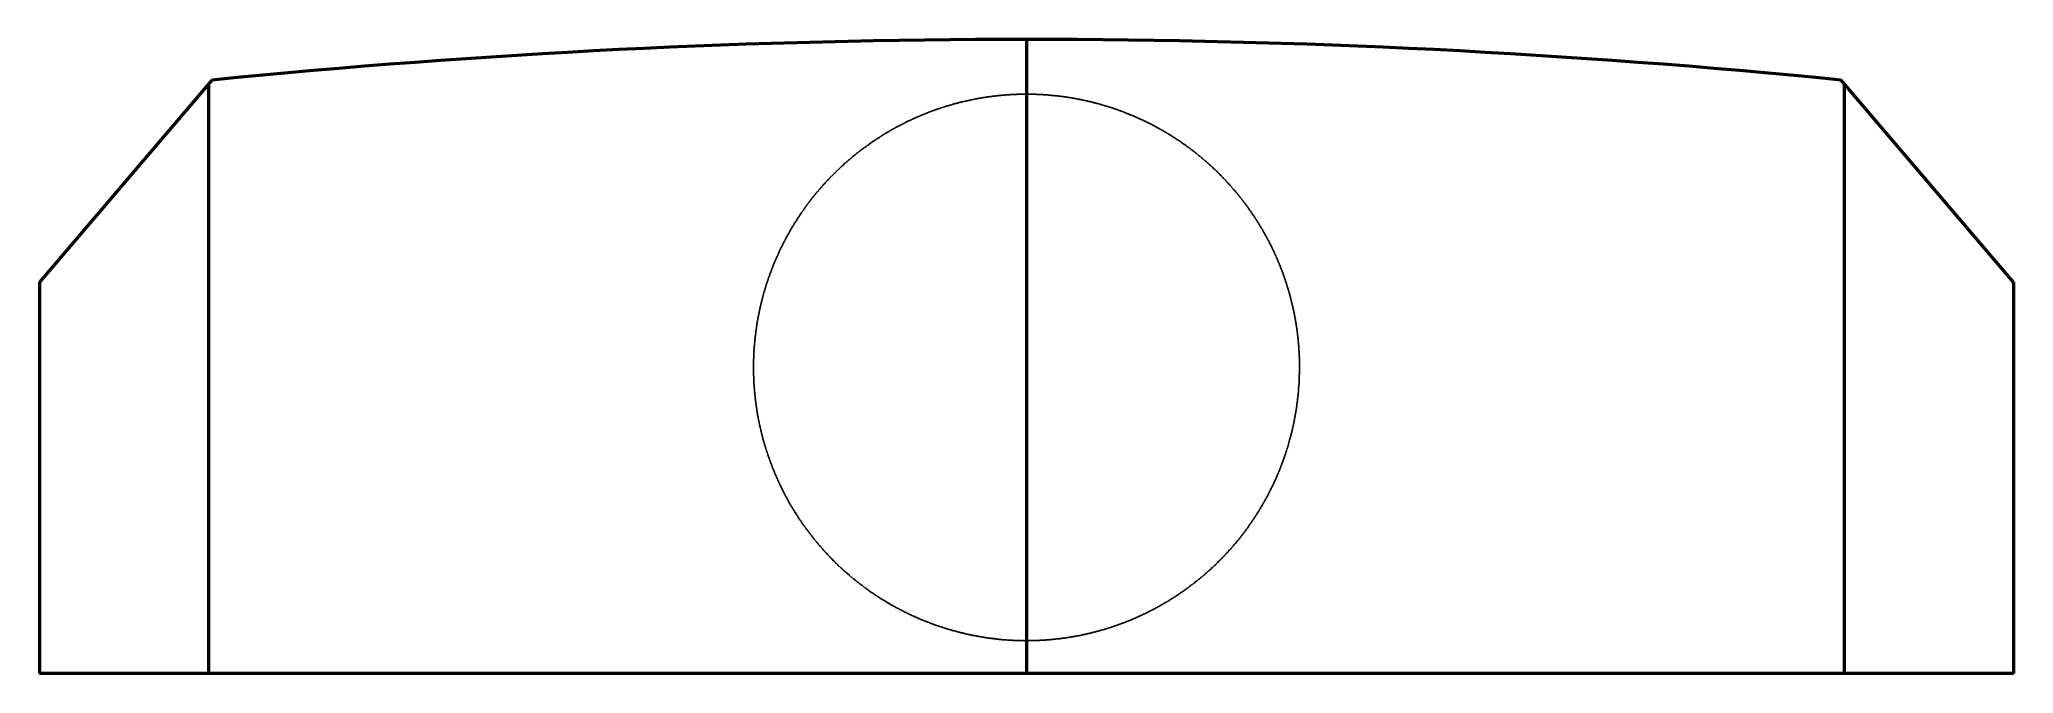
# Model space of a CAD drawing. Header units: millimetres. Extents: x 0 to 1808, y 25 to 605.
import ezdxf

# ---------------------------------------------------------------- set-up
doc = ezdxf.new("R2010")
doc.units = ezdxf.units.MM
doc.layers.add('IV_BEND_DOWN', color=250, linetype='Continuous', lineweight=50)
doc.layers.add('IV_OUTER_PROFILE', color=7, linetype='Continuous', lineweight=50)

msp = doc.modelspace()

# ---------------------------------------------------------------- linework, layer by layer
msp.add_line((1154, 304.8), (1153.9, 304.8))
for centre, radius, start, end in [((904, 304.8), 250.1, 108.0841, 108.3175), ((903.9, 305), 249.8, 107.8504, 108.084), ((903.9, 305.2), 249.5, 107.6165, 107.8503), ((903.8, 305.5), 249.3, 107.3824, 107.6164), ((903.7, 305.8), 249, 107.148, 107.3823), ((903.6, 306.1), 248.7, 106.9135, 107.1479), ((903.5, 306.4), 248.4, 106.6787, 106.9134), ((903.4, 306.7), 248, 106.4436, 106.6785), ((903.3, 307), 247.7, 106.2082, 106.4435), ((903.2, 307.4), 247.3, 105.9726, 106.2081), ((903.1, 307.7), 246.9, 105.7367, 105.9725), ((903, 308.1), 246.6, 105.5005, 105.7366), ((902.9, 308.5), 246.2, 105.2639, 105.5003), ((902.7, 309.1), 245.6, 105.027, 105.2638), ((902.8, 308.8), 245.8, 104.7904, 105.027), ((902.9, 308.4), 246.2, 104.5545, 104.7905), ((903, 308), 246.7, 104.319, 104.5546), ((903.1, 307.6), 247.1, 104.084, 104.3191), ((903.2, 307.2), 247.5, 103.8495, 104.0842), ((903.3, 306.9), 247.8, 103.6155, 103.8497), ((903.4, 306.5), 248.2, 103.3819, 103.6156), ((903.5, 306.2), 248.6, 103.1487, 103.382), ((903.6, 305.8), 248.9, 102.916, 103.1488), ((903.6, 305.5), 249.2, 102.6836, 102.9161), ((903.7, 305.2), 249.5, 102.4517, 102.6837), ((903.8, 304.9), 249.8, 102.2202, 102.4518), ((903.8, 304.6), 250.1, 101.989, 102.2202), ((903.9, 304.4), 250.4, 101.7582, 101.9891), ((903.9, 304.1), 250.6, 101.5277, 101.7582), ((904, 303.9), 250.9, 101.2975, 101.5278), ((904, 303.7), 251.1, 101.0677, 101.2976), ((904.1, 303.5), 251.3, 100.8382, 101.0678), ((904.1, 303.3), 251.5, 100.609, 100.8383), ((904.1, 303.2), 251.6, 100.3801, 100.6091), ((904.2, 303), 251.8, 100.1515, 100.3802), ((904.2, 302.9), 251.9, 99.9231, 100.1515), ((904.2, 302.8), 252, 99.695, 99.9231), ((904.2, 302.7), 252.1, 99.4671, 99.695), ((904.2, 302.6), 252.2, 99.2394, 99.4671), ((904.2, 302.5), 252.3, 99.012, 99.2395), ((904.2, 302.5), 252.3, 98.7847, 99.012), ((904.2, 302.4), 252.4, 98.5577, 98.7847), ((904.2, 302.4), 252.4, 98.3308, 98.5577), ((904.2, 302.4), 252.4, 98.104, 98.3308), ((904.2, 302.5), 252.3, 97.8774, 98.104), ((904.2, 302.5), 252.3, 97.651, 97.8774), ((904.2, 302.6), 252.2, 97.4246, 97.6509), ((904.2, 302.6), 252.2, 97.1984, 97.4246), ((904.2, 302.7), 252.1, 96.9723, 97.1984), ((904.2, 302.9), 251.9, 96.7462, 96.9722), ((904.2, 303), 251.8, 96.5202, 96.7462), ((904.2, 303.1), 251.7, 96.2943, 96.5202), ((904.1, 303.3), 251.5, 96.0684, 96.2942), ((904.1, 303.5), 251.3, 95.8425, 96.0683), ((904.1, 303.7), 251.1, 95.6166, 95.8424), ((904.1, 304), 250.8, 95.3908, 95.6166), ((904.1, 304.2), 250.6, 95.1649, 95.3907), ((904, 304.5), 250.3, 94.939, 95.1648), ((904, 304.8), 250, 94.713, 94.9389), ((904, 305.1), 249.7, 94.487, 94.7129), ((904, 305.4), 249.4, 94.2609, 94.4869), ((903.9, 305.7), 249.1, 94.0347, 94.2608), ((903.9, 306.1), 248.7, 93.8085, 94.0346), ((903.9, 306.5), 248.3, 93.5821, 93.8084), ((903.8, 306.9), 247.9, 93.3556, 93.582), ((903.8, 307.3), 247.5, 93.1289, 93.3554), ((903.8, 307.8), 247, 92.9021, 93.1288), ((903.8, 308.2), 246.6, 92.6751, 92.9019), ((903.7, 308.7), 246.1, 92.4479, 92.6749), ((903.7, 309.2), 245.6, 92.2205, 92.4477), ((903.7, 310.1), 244.7, 91.9931, 92.2209), ((903.9, 305), 249.8, 91.7718, 91.9946), ((903.9, 304.9), 249.9, 91.5493, 91.7718), ((903.9, 304.9), 249.9, 91.3272, 91.5493), ((903.9, 304.8), 250, 91.1053, 91.3272), ((903.9, 304.8), 250, 90.8837, 91.1053), ((903.9, 304.8), 250, 90.6625, 90.8837), ((903.9, 304.8), 249.9, 90.4415, 90.6625), ((903.9, 304.9), 249.9, 90.2207, 90.4414), ((903.9, 305), 249.8, 90.0002, 90.2207), ((903.9, 313), 241.8, 89.7835, 90.0115), ((903.9, 310.8), 244, 89.5581, 89.7842), ((903.9, 308.5), 246.3, 89.3344, 89.5588), ((903.9, 306.1), 248.6, 89.1126, 89.3351), ((903.9, 303.7), 251.1, 88.8927, 89.1133), ((903.8, 300.6), 254.2, 88.6745, 88.8928), ((903.9, 305.7), 249.1, 88.4501, 88.6731), ((903.9, 305.5), 249.3, 88.2271, 88.4502), ((903.9, 305.3), 249.5, 88.004, 88.2272), ((903.9, 305.1), 249.7, 87.7808, 88.004), ((903.9, 304.9), 249.9, 87.5575, 87.7808), ((903.9, 304.7), 250.1, 87.334, 87.5575), ((903.9, 304.6), 250.2, 87.1105, 87.3341), ((903.9, 304.5), 250.3, 86.8867, 87.1105), ((903.9, 304.4), 250.4, 86.6628, 86.8868), ((903.8, 304.3), 250.5, 86.4388, 86.6629), ((903.8, 304.2), 250.6, 86.2145, 86.4388), ((903.8, 304.2), 250.6, 85.99, 86.2145), ((903.8, 304.2), 250.6, 85.7653, 85.99), ((903.8, 304.2), 250.6, 85.5403, 85.7653), ((903.8, 304.2), 250.6, 85.3151, 85.5403), ((903.8, 304.2), 250.6, 85.0896, 85.3151), ((903.9, 304.3), 250.5, 84.8639, 85.0896), ((903.9, 304.3), 250.4, 84.6378, 84.8638), ((903.9, 304.4), 250.4, 84.4115, 84.6378), ((903.9, 304.5), 250.2, 84.1848, 84.4114), ((903.9, 304.7), 250.1, 83.9578, 84.1847), ((903.9, 304.8), 250, 83.7304, 83.9577), ((903.9, 305), 249.8, 83.5027, 83.7304), ((903.9, 305.2), 249.6, 83.2746, 83.5027), ((904, 305.4), 249.4, 83.0462, 83.2746), ((904, 305.6), 249.2, 82.8173, 83.0461), ((904.1, 306.1), 248.6, 82.5877, 82.8172), ((904, 305.9), 248.9, 82.3584, 82.5878), ((904, 305.6), 249.2, 82.1291, 82.3585), ((904, 305.4), 249.4, 81.8998, 82.1291), ((903.9, 305.2), 249.6, 81.6705, 81.8999), ((903.9, 305), 249.8, 81.4413, 81.6706), ((903.9, 304.8), 250, 81.212, 81.4413), ((903.9, 304.6), 250.1, 80.9827, 81.2121), ((903.8, 304.5), 250.3, 80.7534, 80.9828), ((903.8, 304.4), 250.4, 80.524, 80.7534), ((903.8, 304.3), 250.5, 80.2946, 80.5241), ((903.8, 304.2), 250.6, 80.0651, 80.2946), ((903.8, 304.1), 250.7, 79.8355, 80.0651), ((903.8, 304), 250.8, 79.6058, 79.8355), ((903.7, 304), 250.8, 79.376, 79.6058), ((903.7, 304), 250.8, 79.1461, 79.376), ((903.7, 304), 250.8, 78.9161, 79.1461), ((903.7, 304), 250.8, 78.6858, 78.916), ((903.8, 304), 250.8, 78.4555, 78.6858), ((903.8, 304.1), 250.7, 78.2249, 78.4555), ((903.8, 304.1), 250.7, 77.9942, 78.2249), ((903.8, 304.2), 250.6, 77.7633, 77.9942), ((903.8, 304.3), 250.5, 77.5321, 77.7632), ((903.8, 304.4), 250.4, 77.3007, 77.5321), ((903.9, 304.5), 250.3, 77.0691, 77.3007), ((903.9, 304.7), 250.1, 76.8373, 77.0691), ((903.9, 304.8), 250, 76.6052, 76.8372), ((904, 305), 249.8, 76.3728, 76.6051), ((904, 305.2), 249.6, 76.1401, 76.3727), ((904.1, 305.4), 249.4, 75.9071, 76.14), ((904.1, 305.6), 249.1, 75.6738, 75.9071), ((904.2, 305.8), 248.9, 75.4402, 75.6738), ((904.7, 307.8), 246.9, 75.2046, 75.4401), ((904.8, 308.4), 246.3, 74.9681, 75.2042), ((904.7, 308), 246.7, 74.7323, 74.9682), ((904.6, 307.6), 247.1, 74.4969, 74.7324), ((904.5, 307.2), 247.5, 74.2617, 74.497), ((904.4, 306.9), 247.8, 74.0268, 74.2618), ((904.3, 306.6), 248.2, 73.7921, 74.0269), ((904.2, 306.2), 248.5, 73.5577, 73.7922), ((904.2, 305.9), 248.8, 73.3236, 73.5578), ((904.1, 305.6), 249.1, 73.0896, 73.3237), ((904, 305.4), 249.4, 72.8559, 73.0897), ((903.9, 305.1), 249.7, 72.6223, 72.856), ((903.8, 304.8), 250, 72.389, 72.6224), ((903.7, 304.6), 250.2, 72.1558, 72.389), ((903.7, 304.4), 250.5, 71.9228, 72.1559), ((903.6, 304.2), 250.7, 71.6899, 71.9229), ((902.2, 307.9), 246.4, 118.5701, 118.8066), ((902.3, 307.6), 246.8, 118.3341, 118.5702), ((902.5, 307.3), 247.2, 118.0983, 118.3342), ((902.7, 306.9), 247.5, 117.8629, 118.0984), ((902.9, 306.6), 247.9, 117.6277, 117.863), ((903, 306.3), 248.2, 117.3927, 117.6278), ((903.2, 306), 248.5, 117.1581, 117.3928), ((903.3, 305.8), 248.9, 116.9236, 117.1582), ((903.4, 305.5), 249.1, 116.6894, 116.9237), ((903.6, 305.3), 249.4, 116.4554, 116.6895), ((903.7, 305), 249.7, 116.2217, 116.4555), ((903.8, 304.8), 250, 115.9881, 116.2217), ((903.9, 304.6), 250.2, 115.7547, 115.9882), ((904, 304.4), 250.4, 115.5215, 115.7548), ((904.1, 304.2), 250.6, 115.2884, 115.5215), ((904.2, 304), 250.8, 115.0555, 115.2885), ((904.3, 303.8), 251, 114.8227, 115.0556), ((904.3, 303.7), 251.2, 114.5901, 114.8228), ((904.4, 303.5), 251.3, 114.3576, 114.5901), ((904.5, 303.4), 251.5, 114.1252, 114.3576), ((904.5, 303.3), 251.6, 113.8929, 114.1252), ((904.6, 303.2), 251.7, 113.6606, 113.8929), ((904.6, 303.1), 251.8, 113.4285, 113.6607), ((904.6, 303), 251.9, 113.1964, 113.4285), ((904.7, 302.9), 252, 112.9644, 113.1964), ((904.7, 302.9), 252, 112.7324, 112.9644), ((904.7, 302.9), 252.1, 112.5004, 112.7324), ((904.7, 302.8), 252.1, 112.2684, 112.5004), ((904.7, 302.8), 252.1, 112.0365, 112.2685), ((904.7, 302.8), 252.1, 111.8046, 112.0365), ((904.7, 302.8), 252.1, 111.5726, 111.8046), ((904.7, 302.9), 252.1, 111.3406, 111.5726), ((904.7, 302.9), 252, 111.1086, 111.3406), ((904.6, 303), 251.9, 110.8766, 111.1086), ((904.6, 303.1), 251.9, 110.6444, 110.8765), ((904.6, 303.1), 251.8, 110.4122, 110.6444), ((904.6, 303.2), 251.7, 110.18, 110.4122), ((904.5, 303.4), 251.6, 109.9476, 110.1799), ((904.5, 303.5), 251.4, 109.7151, 109.9476), ((904.4, 303.6), 251.3, 109.4826, 109.7151), ((904.4, 303.8), 251.1, 109.2498, 109.4825), ((904.3, 303.9), 250.9, 109.017, 109.2498), ((904.2, 304.1), 250.7, 108.784, 109.0169), ((904.2, 304.3), 250.5, 108.5509, 108.7839), ((904.1, 304.5), 250.3, 108.3176, 108.5508), ((903.5, 304), 250.9, 71.4572, 71.69), ((903.5, 303.8), 251.1, 71.2246, 71.4573), ((903.4, 303.6), 251.3, 70.9922, 71.2247), ((903.4, 303.5), 251.4, 70.7598, 70.9922), ((903.3, 303.3), 251.6, 70.5276, 70.7599), ((903.3, 303.2), 251.7, 70.2954, 70.5276), ((903.2, 303.1), 251.8, 70.0633, 70.2954), ((903.2, 303), 251.9, 69.8313, 70.0634), ((903.2, 302.9), 252, 69.5993, 69.8313), ((903.1, 302.8), 252.1, 69.3674, 69.5994), ((903.1, 302.8), 252.2, 69.1355, 69.3674), ((903.1, 302.7), 252.2, 68.9036, 69.1355), ((903.1, 302.7), 252.2, 68.6718, 68.9037), ((903.1, 302.7), 252.2, 68.4399, 68.6718), ((903.1, 302.7), 252.2, 68.208, 68.4399), ((903.1, 302.7), 252.2, 67.9761, 68.208), ((903.1, 302.7), 252.2, 67.7442, 67.9761), ((903.1, 302.8), 252.2, 67.5122, 67.7442), ((903.1, 302.8), 252.1, 67.2802, 67.5122), ((903.2, 302.9), 252, 67.0481, 67.2802), ((903.2, 303), 252, 66.8159, 67.0481), ((903.2, 303), 251.9, 66.5836, 66.8159), ((903.3, 303.2), 251.7, 66.3512, 66.5836), ((903.3, 303.3), 251.6, 66.1188, 66.3512), ((903.4, 303.4), 251.5, 65.8861, 66.1187), ((903.5, 303.5), 251.3, 65.6534, 65.8861), ((903.5, 303.7), 251.1, 65.4205, 65.6533), ((903.6, 303.9), 250.9, 65.1875, 65.4205), ((903.7, 304.1), 250.7, 64.9542, 65.1874), ((903.8, 304.3), 250.5, 64.7209, 64.9542), ((903.9, 304.5), 250.3, 64.4873, 64.7208), ((904, 304.7), 250.1, 64.2535, 64.4872), ((904.1, 304.9), 249.8, 64.0195, 64.2534), ((904.2, 305.2), 249.5, 63.7853, 64.0194), ((904.3, 305.4), 249.2, 63.5508, 63.7852), ((904.5, 305.7), 248.9, 63.3161, 63.5507), ((904.6, 306), 248.6, 63.0812, 63.316), ((904.8, 306.3), 248.3, 62.8459, 63.0811), ((904.9, 306.6), 248, 62.6104, 62.8458), ((905.1, 306.9), 247.6, 62.3746, 62.6103), ((905.2, 307.2), 247.2, 62.1385, 62.3745), ((905.4, 307.5), 246.9, 61.9021, 62.1384), ((905.6, 307.9), 246.5, 61.6654, 61.902), ((905.8, 308.3), 246, 61.4283, 61.6653), ((905.9, 308.4), 245.8, 61.1911, 61.4282), ((905.4, 302.7), 252.5, 126.2136, 126.4405), ((905.4, 302.7), 252.5, 125.9865, 126.2136), ((905.4, 302.7), 252.6, 125.7592, 125.9865), ((905.4, 302.7), 252.5, 125.5318, 125.7592), ((905.4, 302.7), 252.5, 125.3042, 125.5318), ((905.4, 302.8), 252.5, 125.0764, 125.3042), ((905.3, 302.8), 252.4, 124.8484, 125.0764), ((905.3, 302.9), 252.3, 124.6201, 124.8483), ((905.2, 303), 252.2, 124.3917, 124.6201), ((905.2, 303.1), 252.1, 124.1629, 124.3916), ((905.1, 303.2), 252, 123.9339, 124.1629), ((905, 303.3), 251.8, 123.7047, 123.9339), ((904.9, 303.5), 251.7, 123.4751, 123.7046), ((904.8, 303.6), 251.5, 123.2453, 123.4751), ((904.7, 303.8), 251.3, 123.0151, 123.2452), ((904.6, 304), 251.1, 122.7847, 123.0151), ((904.5, 304.1), 250.8, 122.5538, 122.7846), ((904.3, 304.4), 250.6, 122.3227, 122.5538), ((904.2, 304.6), 250.3, 122.0912, 122.3226), ((904, 304.8), 250, 121.8593, 122.0911), ((903.9, 305.1), 249.8, 121.627, 121.8592), ((903.7, 305.3), 249.4, 121.3943, 121.6269), ((903.5, 305.6), 249.1, 121.1612, 121.3942), ((903.4, 305.9), 248.8, 120.9277, 121.1611), ((903.2, 306.2), 248.4, 120.6938, 120.9276), ((903, 306.5), 248.1, 120.4594, 120.6937), ((902.8, 306.8), 247.7, 120.2246, 120.4593), ((902.6, 307.2), 247.3, 119.9893, 120.2245), ((902.4, 307.5), 246.9, 119.7535, 119.9892), ((902.2, 307.9), 246.5, 119.5172, 119.7534), ((902, 308.3), 246, 119.2805, 119.5171), ((901.7, 308.7), 245.5, 119.0432, 119.2804), ((902, 308.3), 246, 118.8065, 119.0433), ((905.7, 308.1), 246.3, 60.9547, 61.1913), ((905.5, 307.7), 246.7, 60.7187, 60.9548), ((905.3, 307.3), 247.1, 60.4832, 60.7188), ((905.1, 307), 247.5, 60.2481, 60.4833), ((904.9, 306.6), 247.9, 60.0135, 60.2482), ((904.7, 306.3), 248.3, 59.7793, 60.0136), ((904.5, 306), 248.6, 59.5455, 59.7794), ((904.4, 305.7), 249, 59.3122, 59.5457), ((904.2, 305.4), 249.3, 59.0792, 59.3123), ((904, 305.2), 249.6, 58.8467, 59.0793), ((903.9, 304.9), 249.9, 58.6145, 58.8468), ((903.7, 304.7), 250.2, 58.3826, 58.6145), ((903.6, 304.4), 250.5, 58.1511, 58.3827), ((903.5, 304.2), 250.7, 57.92, 58.1512), ((903.3, 304), 251, 57.6891, 57.92), ((903.2, 303.8), 251.2, 57.4586, 57.6892), ((903.1, 303.6), 251.4, 57.2284, 57.4587), ((903, 303.5), 251.6, 56.9985, 57.2285), ((902.9, 303.3), 251.8, 56.7688, 56.9985), ((902.8, 303.2), 251.9, 56.5394, 56.7689), ((902.7, 303.1), 252.1, 56.3103, 56.5395), ((902.7, 303), 252.2, 56.0814, 56.3103), ((902.6, 302.9), 252.3, 55.8527, 56.0814), ((902.6, 302.8), 252.4, 55.6242, 55.8527), ((902.5, 302.8), 252.5, 55.3959, 55.6242), ((902.5, 302.7), 252.5, 55.1678, 55.3959), ((902.5, 302.7), 252.5, 54.9399, 55.1679), ((902.5, 302.7), 252.6, 54.7122, 54.9399), ((902.5, 302.7), 252.6, 54.4846, 54.7122), ((902.5, 302.7), 252.6, 54.2571, 54.4846), ((902.5, 302.7), 252.5, 54.0298, 54.2571), ((902.5, 302.7), 252.5, 53.8025, 54.0298), ((902.6, 302.8), 252.4, 53.5754, 53.8025), ((904.5, 304.1), 250.9, 132.7796, 133.0014), ((905.3, 303.3), 252, 132.5586, 132.7799), ((905.4, 303.1), 252.2, 132.3365, 132.558), ((900.7, 308.3), 245.3, 132.1058, 132.3339), ((901.1, 307.9), 245.8, 131.8781, 132.1059), ((901.4, 307.5), 246.3, 131.6506, 131.8782), ((901.7, 307.2), 246.8, 131.4233, 131.6507), ((902, 306.8), 247.2, 131.1961, 131.4234), ((902.3, 306.5), 247.7, 130.9692, 131.1963), ((902.6, 306.2), 248.1, 130.7423, 130.9693), ((902.8, 305.9), 248.5, 130.5156, 130.7424), ((903.1, 305.6), 248.9, 130.289, 130.5157), ((903.3, 305.3), 249.2, 130.0625, 130.2891), ((903.6, 305), 249.6, 129.8361, 130.0626), ((903.8, 304.8), 249.9, 129.6097, 129.8362), ((904, 304.5), 250.2, 129.3834, 129.6098), ((904.1, 304.3), 250.5, 129.1572, 129.3835), ((904.3, 304.1), 250.8, 128.931, 129.1573), ((904.5, 303.9), 251, 128.7048, 128.9311), ((904.6, 303.7), 251.3, 128.4786, 128.7048), ((904.7, 303.6), 251.5, 128.2524, 128.4786), ((904.9, 303.4), 251.7, 128.0261, 128.2524), ((905, 303.3), 251.8, 127.7998, 128.0262), ((905.1, 303.2), 252, 127.5735, 127.7999), ((905.2, 303.1), 252.1, 127.3471, 127.5735), ((905.2, 303), 252.2, 127.1206, 127.3471), ((905.3, 302.9), 252.3, 126.894, 127.1206), ((905.3, 302.8), 252.4, 126.6673, 126.894), ((905.4, 302.8), 252.5, 126.4405, 126.6673), ((902.6, 302.9), 252.3, 53.3484, 53.5754), ((902.7, 302.9), 252.2, 53.1214, 53.3483), ((902.7, 303), 252.1, 52.8945, 53.1213), ((902.8, 303.2), 251.9, 52.6676, 52.8944), ((902.9, 303.3), 251.8, 52.4407, 52.6675), ((903, 303.4), 251.6, 52.2139, 52.4407), ((903.2, 303.6), 251.4, 51.9871, 52.2138), ((903.3, 303.8), 251.2, 51.7602, 51.987), ((903.4, 303.9), 251, 51.5334, 51.7601), ((903.6, 304.1), 250.7, 51.3065, 51.5333), ((903.8, 304.4), 250.4, 51.0795, 51.3064), ((903.9, 304.6), 250.1, 50.8525, 51.0794), ((904.1, 304.8), 249.8, 50.6254, 50.8524), ((904.3, 305.1), 249.5, 50.3982, 50.6253), ((904.6, 305.4), 249.1, 50.1709, 50.3981), ((904.8, 305.6), 248.8, 49.9435, 50.1708), ((905.1, 305.9), 248.4, 49.7159, 49.9434), ((905.3, 306.2), 248, 49.4882, 49.7158), ((905.6, 306.6), 247.6, 49.2604, 49.4881), ((905.9, 306.9), 247.1, 49.0323, 49.2602), ((906.2, 307.3), 246.7, 48.8041, 49.0322), ((906.5, 307.6), 246.2, 48.5756, 48.8039), ((906.8, 308), 245.7, 48.347, 48.5755), ((906.4, 307.5), 246.3, 48.1197, 48.3474), ((903.6, 304.4), 250.5, 47.8978, 48.1214), ((903.7, 304.5), 250.3, 47.6743, 47.8977), ((903.8, 304.6), 250.2, 47.451, 47.6743), ((903.9, 304.7), 250, 47.2278, 47.4509), ((904, 304.8), 249.9, 47.0049, 47.2278), ((904, 304.7), 250.1, 138.5585, 138.7831), ((904.1, 304.6), 250.2, 138.3342, 138.5585), ((904.1, 304.6), 250.3, 138.1102, 138.3342), ((904.1, 304.6), 250.3, 137.8864, 138.1102), ((904.1, 304.6), 250.3, 137.6629, 137.8864), ((904.1, 304.6), 250.3, 137.4397, 137.6629), ((904.1, 304.6), 250.3, 137.2167, 137.4397), ((904.1, 304.6), 250.2, 136.994, 137.2167), ((904, 304.7), 250.2, 136.7714, 136.9939), ((904, 304.7), 250.1, 136.549, 136.7714), ((903.9, 304.8), 250, 136.3268, 136.549), ((903.8, 304.9), 249.9, 136.1048, 136.3268), ((903.7, 305), 249.7, 135.8829, 136.1048), ((904.9, 303.8), 251.4, 135.663, 135.8831), ((905.6, 303.1), 252.4, 135.4445, 135.6636), ((904.8, 303.9), 251.2, 135.2241, 135.4441), ((904.1, 304.6), 250.3, 135.0031, 135.2239), ((903.6, 305.2), 249.5, 134.7814, 135.0029), ((903.2, 305.6), 248.9, 134.5593, 134.7813), ((902.9, 305.8), 248.5, 134.3368, 134.5592), ((902.7, 306), 248.3, 134.1141, 134.3368), ((902.7, 306), 248.3, 133.8912, 134.1141), ((902.8, 305.9), 248.5, 133.6684, 133.8913), ((903.1, 305.6), 248.8, 133.4457, 133.6685), ((903.4, 305.3), 249.3, 133.2232, 133.4459), ((903.9, 304.7), 250, 133.0012, 133.2235), ((904, 304.8), 249.9, 46.7822, 47.0049), ((904.1, 304.9), 249.8, 46.5597, 46.7821), ((904.1, 304.9), 249.8, 46.3374, 46.5596), ((904.1, 304.9), 249.8, 46.1154, 46.3374), ((904, 304.8), 249.9, 45.8937, 46.1154), ((904, 304.8), 250, 45.6723, 45.8937), ((903.9, 304.7), 250.1, 45.4513, 45.6724), ((903.8, 304.6), 250.2, 45.2305, 45.4513), ((903.7, 304.5), 250.3, 45.0101, 45.2306), ((903.4, 304.2), 250.7, 44.7902, 45.01), ((904.6, 305.4), 249.1, 44.5682, 44.7898), ((904.4, 305.2), 249.3, 44.3466, 44.5683), ((904.3, 305.1), 249.5, 44.125, 44.3467), ((904.1, 304.9), 249.7, 43.9032, 44.125), ((904, 304.8), 249.9, 43.6813, 43.9033), ((903.9, 304.7), 250.1, 43.4592, 43.6813), ((903.8, 304.6), 250.2, 43.237, 43.4593), ((903.7, 304.5), 250.3, 43.0146, 43.2371), ((903.6, 304.5), 250.4, 42.7921, 43.0147), ((903.6, 304.4), 250.5, 42.5693, 42.7921), ((903.5, 304.4), 250.6, 42.3463, 42.5693), ((903.5, 304.3), 250.6, 42.1231, 42.3463), ((903.5, 304.3), 250.6, 41.8996, 42.1231), ((903.5, 304.3), 250.6, 41.6759, 41.8996), ((903.5, 304.3), 250.6, 41.4519, 41.6759), ((903.5, 304.4), 250.6, 41.2276, 41.4519), ((905.2, 303.9), 251.5, 143.8036, 144.0316), ((905, 304.1), 251.4, 143.5755, 143.8035), ((904.9, 304.2), 251.1, 143.3474, 143.5754), ((904.7, 304.3), 250.9, 143.1192, 143.3473), ((904.5, 304.5), 250.7, 142.891, 143.1192), ((904.3, 304.6), 250.4, 142.6628, 142.891), ((904.1, 304.8), 250.1, 142.4344, 142.6627), ((903.8, 305), 249.8, 142.206, 142.4343), ((903.6, 305.2), 249.5, 141.9775, 142.2059), ((903.3, 305.4), 249.2, 141.7488, 141.9774), ((903, 305.6), 248.8, 141.52, 141.7487), ((902.8, 305.8), 248.5, 141.2911, 141.5199), ((902.5, 306.1), 248.1, 141.062, 141.291), ((902.1, 306.3), 247.7, 140.8327, 141.0618), ((901.8, 306.6), 247.2, 140.6032, 140.8326), ((901.5, 306.9), 246.8, 140.3736, 140.6031), ((901.1, 307.2), 246.3, 140.1437, 140.3734), ((900.7, 307.5), 245.9, 139.9136, 140.1435), ((900.2, 307.9), 245.1, 139.6835, 139.9139), ((903.6, 305), 249.7, 139.4589, 139.685), ((903.7, 304.9), 249.8, 139.2333, 139.459), ((903.8, 304.8), 249.9, 139.008, 139.2334), ((903.9, 304.8), 250, 138.7831, 139.0081), ((903.6, 304.4), 250.5, 41.003, 41.2276), ((903.6, 304.5), 250.4, 40.7781, 41.003), ((903.7, 304.5), 250.3, 40.5529, 40.7781), ((903.8, 304.6), 250.2, 40.3273, 40.5528), ((903.9, 304.7), 250.1, 40.1014, 40.3272), ((904, 304.8), 249.9, 39.8751, 40.1013), ((904.1, 304.9), 249.8, 39.6484, 39.875), ((904.3, 305), 249.6, 39.4213, 39.6483), ((904.4, 305.1), 249.4, 39.1939, 39.4213), ((904.5, 305.2), 249.3, 38.966, 39.1937), ((905.7, 306.2), 247.7, 38.7364, 38.9658), ((905.5, 306), 248.1, 38.5073, 38.7365), ((905.2, 305.8), 248.4, 38.2783, 38.5074), ((905, 305.6), 248.7, 38.0493, 38.2784), ((904.7, 305.4), 249, 37.8204, 38.0494), ((904.5, 305.2), 249.3, 37.5916, 37.8205), ((904.3, 305.1), 249.5, 37.3629, 37.5917), ((904.1, 304.9), 249.8, 37.1341, 37.3629), ((903.9, 304.8), 250, 36.9054, 37.1342), ((903.8, 304.7), 250.2, 36.6767, 36.9055), ((903.6, 304.6), 250.4, 36.448, 36.6768), ((903.5, 304.5), 250.5, 36.2193, 36.448), ((903.4, 304.4), 250.7, 35.9905, 36.2193), ((904.9, 304.1), 251.2, 148.8416, 149.0727), ((905.1, 304), 251.4, 148.6107, 148.8416), ((905.2, 303.9), 251.6, 148.3802, 148.6108), ((905.4, 303.8), 251.8, 148.1499, 148.3802), ((905.5, 303.7), 251.9, 147.9198, 148.1499), ((905.6, 303.6), 252, 147.6899, 147.9198), ((905.7, 303.6), 252.1, 147.4603, 147.6899), ((905.8, 303.5), 252.2, 147.2308, 147.4603), ((905.8, 303.5), 252.3, 147.0015, 147.2308), ((905.9, 303.5), 252.4, 146.7724, 147.0015), ((905.9, 303.4), 252.4, 146.5434, 146.7724), ((905.9, 303.4), 252.4, 146.3146, 146.5435), ((905.9, 303.4), 252.4, 146.086, 146.3146), ((905.9, 303.4), 252.4, 145.8574, 146.086), ((905.9, 303.4), 252.4, 145.6289, 145.8574), ((905.9, 303.5), 252.4, 145.4006, 145.6289), ((905.8, 303.5), 252.3, 145.1723, 145.4006), ((905.7, 303.6), 252.2, 144.9441, 145.1723), ((905.7, 303.6), 252.1, 144.7159, 144.9441), ((905.6, 303.7), 252, 144.4878, 144.7159), ((905.5, 303.8), 251.9, 144.2597, 144.4878), ((905.3, 303.8), 251.7, 144.0317, 144.2597), ((903.3, 304.3), 250.8, 35.7617, 35.9905), ((903.2, 304.2), 250.9, 35.5328, 35.7617), ((903.1, 304.2), 251, 35.3038, 35.5328), ((903, 304.1), 251.1, 35.0748, 35.3038), ((903, 304.1), 251.2, 34.8456, 35.0748), ((903, 304.1), 251.2, 34.6164, 34.8457), ((902.9, 304), 251.2, 34.387, 34.6164), ((902.9, 304), 251.2, 34.1575, 34.387), ((902.9, 304), 251.2, 33.9278, 34.1575), ((903, 304.1), 251.2, 33.698, 33.9278), ((903, 304.1), 251.2, 33.468, 33.698), ((903, 304.1), 251.1, 33.2378, 33.468), ((903.1, 304.2), 251, 33.0074, 33.2378), ((903.2, 304.2), 250.9, 32.7768, 33.0074), ((903.3, 304.3), 250.8, 32.546, 32.7768), ((903.4, 304.3), 250.7, 32.3149, 32.5459), ((903.5, 304.4), 250.5, 32.0836, 32.3149), ((903.7, 304.5), 250.4, 31.852, 32.0835), ((903.8, 304.6), 250.2, 31.6201, 31.8519), ((904, 304.7), 250, 31.388, 31.6201), ((904.1, 304.8), 249.8, 31.1555, 31.3879), ((904.3, 304.9), 249.6, 30.9228, 31.1555), ((901.1, 306.2), 246.9, 153.5285, 153.765), ((900.8, 306.4), 246.5, 153.2915, 153.5283), ((900.4, 306.5), 246.1, 153.0541, 153.2913), ((900, 306.7), 245.7, 152.8164, 153.054), ((900.4, 306.5), 246.1, 152.5793, 152.8165), ((900.8, 306.3), 246.5, 152.3428, 152.5795), ((901.2, 306.2), 246.9, 152.1067, 152.3429), ((901.5, 306), 247.3, 151.871, 152.1068), ((901.8, 305.8), 247.7, 151.6357, 151.8711), ((902.2, 305.6), 248.1, 151.4009, 151.6359), ((902.5, 305.4), 248.4, 151.1665, 151.401), ((902.8, 305.3), 248.8, 150.9324, 151.1666), ((903.1, 305.1), 249.1, 150.6988, 150.9325), ((903.4, 305), 249.4, 150.4655, 150.6989), ((903.6, 304.8), 249.7, 150.2325, 150.4656), ((903.9, 304.7), 250, 149.9999, 150.2326), ((904.1, 304.5), 250.3, 149.7676, 150), ((904.3, 304.4), 250.6, 149.5357, 149.7677), ((904.5, 304.3), 250.8, 149.304, 149.5357), ((904.7, 304.2), 251, 149.0726, 149.3041), ((904.5, 305.1), 249.3, 30.6897, 30.9227), ((904.8, 305.2), 249.1, 30.4563, 30.6896), ((905, 305.3), 248.8, 30.2225, 30.4562), ((905.2, 305.5), 248.5, 29.9884, 30.2224), ((905.5, 305.6), 248.2, 29.7539, 29.9883), ((905.6, 305.7), 248.1, 29.5191, 29.7537), ((907.5, 306.7), 246, 29.282, 29.5187), ((907.1, 306.5), 246.4, 29.0458, 29.2822), ((906.8, 306.3), 246.8, 28.8098, 29.0459), ((906.4, 306.2), 247.2, 28.5741, 28.8099), ((906.1, 306), 247.5, 28.3388, 28.5743), ((905.8, 305.8), 247.9, 28.1036, 28.3389), ((905.5, 305.7), 248.2, 27.8688, 28.1037), ((905.2, 305.5), 248.5, 27.6341, 27.8689), ((905, 305.4), 248.8, 27.3998, 27.6342), ((904.7, 305.2), 249.1, 27.1656, 27.3999), ((904.4, 305.1), 249.4, 26.9316, 27.1657), ((904.2, 305), 249.7, 26.6979, 26.9317), ((904, 304.9), 249.9, 26.4643, 26.698), ((903.8, 304.8), 250.2, 26.231, 26.4644), ((905.5, 304.2), 251.7, 157.9806, 158.2129), ((905.4, 304.2), 251.6, 157.748, 157.9805), ((905.2, 304.3), 251.4, 157.5154, 157.748), ((905.1, 304.4), 251.3, 157.2826, 157.5153), ((905, 304.4), 251.1, 157.0496, 157.2825), ((904.8, 304.5), 250.9, 156.8164, 157.0495), ((904.6, 304.6), 250.7, 156.5831, 156.8164), ((904.4, 304.7), 250.5, 156.3496, 156.5831), ((904.2, 304.7), 250.3, 156.1159, 156.3495), ((904, 304.8), 250, 155.882, 156.1158), ((903.8, 304.9), 249.8, 155.6478, 155.8819), ((903.5, 305.1), 249.5, 155.4134, 155.6477), ((903.3, 305.2), 249.2, 155.1788, 155.4133), ((903, 305.3), 249, 154.9439, 155.1787), ((902.7, 305.4), 248.6, 154.7087, 154.9438), ((902.4, 305.6), 248.3, 154.4733, 154.7086), ((902.1, 305.7), 248, 154.2375, 154.4732), ((901.8, 305.9), 247.6, 154.0015, 154.2374), ((901.5, 306), 247.3, 153.7652, 154.0014), ((903.6, 304.7), 250.4, 25.9977, 26.231), ((903.4, 304.6), 250.6, 25.7647, 25.9978), ((903.2, 304.5), 250.8, 25.5318, 25.7647), ((903, 304.4), 251, 25.299, 25.5318), ((902.9, 304.3), 251.2, 25.0663, 25.299), ((902.7, 304.3), 251.3, 24.8338, 25.0664), ((902.6, 304.2), 251.5, 24.6014, 24.8338), ((902.5, 304.1), 251.6, 24.369, 24.6014), ((902.4, 304.1), 251.7, 24.1367, 24.369), ((902.3, 304.1), 251.8, 23.9045, 24.1368), ((902.2, 304), 251.9, 23.6724, 23.9045), ((902.2, 304), 251.9, 23.4403, 23.6724), ((902.1, 304), 252, 23.2082, 23.4403), ((902.1, 304), 252, 22.9762, 23.2082), ((902.1, 304), 252.1, 22.7441, 22.9762), ((902, 303.9), 252.1, 22.5121, 22.7441), ((902.1, 304), 252.1, 22.2801, 22.5121), ((902.1, 304), 252, 22.048, 22.2801), ((902.1, 304), 252, 21.8159, 22.048), ((905, 304.3), 251.2, 162.3876, 162.6199), ((905.2, 304.3), 251.4, 162.1556, 162.3877), ((905.3, 304.2), 251.5, 161.9236, 162.1556), ((905.5, 304.2), 251.7, 161.6916, 161.9236), ((905.6, 304.2), 251.8, 161.4598, 161.6917), ((905.7, 304.1), 251.9, 161.2279, 161.4598), ((905.7, 304.1), 252, 160.9961, 161.228), ((905.8, 304.1), 252, 160.7644, 160.9962), ((905.9, 304.1), 252.1, 160.5326, 160.7644), ((905.9, 304), 252.1, 160.3008, 160.5326), ((905.9, 304), 252.1, 160.069, 160.3008), ((905.9, 304), 252.2, 159.8372, 160.069), ((905.9, 304), 252.1, 159.6054, 159.8372), ((905.9, 304), 252.1, 159.3735, 159.6054), ((905.9, 304.1), 252.1, 159.1415, 159.3735), ((905.8, 304.1), 252, 158.9095, 159.1415), ((905.8, 304.1), 252, 158.6774, 158.9095), ((905.7, 304.1), 251.9, 158.4452, 158.6774), ((905.6, 304.2), 251.8, 158.213, 158.4452), ((902.2, 304), 252, 21.5838, 21.8159), ((902.2, 304), 251.9, 21.3516, 21.5837), ((902.3, 304), 251.8, 21.1193, 21.3516), ((902.4, 304.1), 251.7, 20.887, 21.1193), ((902.5, 304.1), 251.6, 20.6546, 20.887), ((902.6, 304.2), 251.5, 20.4221, 20.6545), ((902.7, 304.2), 251.4, 20.1894, 20.422), ((902.9, 304.3), 251.2, 19.9567, 20.1894), ((903, 304.3), 251, 19.7238, 19.9566), ((903.2, 304.4), 250.9, 19.4908, 19.7238), ((903.4, 304.4), 250.7, 19.2576, 19.4907), ((903.6, 304.5), 250.4, 19.0243, 19.2576), ((903.8, 304.6), 250.2, 18.7908, 19.0242), ((904, 304.7), 250, 18.5571, 18.7907), ((904.2, 304.7), 249.7, 18.3232, 18.557), ((904.5, 304.8), 249.5, 18.0891, 18.3231), ((904.8, 304.9), 249.2, 17.8547, 18.089), ((905, 305), 248.9, 17.6202, 17.8546), ((905.3, 305.1), 248.6, 17.3854, 17.6201), ((899.4, 305.8), 245.4, 166.8272, 167.0634), ((899.9, 305.7), 245.9, 166.5914, 166.8273), ((900.3, 305.6), 246.3, 166.3559, 166.5915), ((900.7, 305.5), 246.7, 166.1208, 166.3561), ((901.1, 305.4), 247.1, 165.8859, 166.1209), ((901.4, 305.3), 247.5, 165.6513, 165.886), ((901.8, 305.2), 247.8, 165.4169, 165.6514), ((902.1, 305.2), 248.2, 165.1828, 165.417), ((902.4, 305.1), 248.5, 164.9489, 165.1829), ((902.7, 305), 248.8, 164.7152, 164.949), ((903, 304.9), 249.1, 164.4817, 164.7153), ((903.3, 304.8), 249.4, 164.2484, 164.4818), ((903.6, 304.8), 249.7, 164.0153, 164.2485), ((903.8, 304.7), 250, 163.7824, 164.0154), ((904.1, 304.6), 250.2, 163.5496, 163.7825), ((904.3, 304.6), 250.4, 163.317, 163.5497), ((904.5, 304.5), 250.7, 163.0845, 163.317), ((904.7, 304.4), 250.9, 162.8521, 163.0845), ((904.9, 304.4), 251.1, 162.6198, 162.8521), ((905.6, 305.2), 248.3, 17.1503, 17.3853), ((905.9, 305.3), 247.9, 16.915, 17.1502), ((906.3, 305.4), 247.6, 16.6794, 16.9149), ((906.6, 305.5), 247.2, 16.4435, 16.6793), ((907, 305.6), 246.9, 16.2073, 16.4434), ((907.4, 305.7), 246.5, 15.9708, 16.2072), ((907.7, 305.8), 246.1, 15.734, 15.9707), ((908.5, 306), 245.3, 15.4966, 15.7339), ((908, 305.9), 245.8, 15.2599, 15.4967), ((907.6, 305.8), 246.2, 15.0237, 15.26), ((907.2, 305.7), 246.6, 14.788, 15.0238), ((906.8, 305.6), 247, 14.5528, 14.7881), ((906.4, 305.5), 247.4, 14.318, 14.5529), ((906, 305.4), 247.8, 14.0837, 14.3181), ((905.7, 305.3), 248.2, 13.8498, 14.0838), ((905.3, 305.2), 248.5, 13.6164, 13.85), ((905, 305.1), 248.9, 13.3834, 13.6165), ((904.7, 305), 249.2, 13.1508, 13.3835), ((904.4, 305), 249.5, 12.9186, 13.1509), ((905.4, 304.6), 251.5, 171.0055, 171.2336), ((905.2, 304.7), 251.3, 170.777, 171.0055), ((905, 304.7), 251.1, 170.5482, 170.777), ((904.7, 304.7), 250.8, 170.3189, 170.5481), ((904.5, 304.8), 250.6, 170.0893, 170.3189), ((904.2, 304.8), 250.3, 169.8593, 170.0892), ((903.9, 304.9), 250, 169.6289, 169.8592), ((903.6, 304.9), 249.7, 169.398, 169.6288), ((903.3, 305), 249.4, 169.1667, 169.3979), ((903, 305.1), 249.1, 168.935, 169.1666), ((902.7, 305.1), 248.7, 168.7028, 168.9349), ((902.3, 305.2), 248.4, 168.4701, 168.7027), ((902, 305.3), 248, 168.2369, 168.47), ((901.6, 305.3), 247.6, 168.0033, 168.2368), ((901.2, 305.4), 247.2, 167.7691, 168.0032), ((900.8, 305.5), 246.8, 167.5345, 167.769), ((900.4, 305.6), 246.4, 167.2992, 167.5343), ((899.9, 305.7), 245.9, 167.0635, 167.2991), ((904.1, 304.9), 249.8, 12.6867, 12.9186), ((903.8, 304.8), 250.1, 12.4552, 12.6868), ((903.6, 304.8), 250.4, 12.2241, 12.4553), ((903.3, 304.7), 250.6, 11.9934, 12.2242), ((903.1, 304.7), 250.9, 11.7629, 11.9934), ((902.9, 304.6), 251.1, 11.5328, 11.763), ((902.7, 304.6), 251.3, 11.303, 11.5329), ((902.5, 304.6), 251.5, 11.0735, 11.3031), ((902.3, 304.5), 251.6, 10.8443, 11.0736), ((902.2, 304.5), 251.8, 10.6153, 10.8443), ((902, 304.5), 251.9, 10.3866, 10.6154), ((901.9, 304.5), 252.1, 10.1582, 10.3867), ((901.8, 304.4), 252.2, 9.93, 10.1582), ((901.7, 304.4), 252.2, 9.702, 9.93), ((901.7, 304.4), 252.3, 9.4742, 9.702), ((901.6, 304.4), 252.4, 9.2466, 9.4742), ((901.6, 304.4), 252.4, 9.0192, 9.2466), ((901.6, 304.4), 252.4, 8.7919, 9.0192), ((905.9, 304.5), 252, 175.0711, 175.2952), ((906.1, 304.5), 252.2, 174.8469, 175.0711), ((906.2, 304.5), 252.3, 174.6226, 174.847), ((906.3, 304.5), 252.4, 174.3982, 174.6226), ((906.3, 304.5), 252.4, 174.1736, 174.3982), ((906.4, 304.5), 252.5, 173.9488, 174.1736), ((906.4, 304.5), 252.5, 173.7238, 173.9488), ((906.4, 304.5), 252.5, 173.4987, 173.7238), ((906.4, 304.5), 252.5, 173.2733, 173.4987), ((906.4, 304.5), 252.5, 173.0478, 173.2733), ((906.4, 304.5), 252.5, 172.822, 173.0478), ((906.3, 304.5), 252.4, 172.5959, 172.8219), ((906.2, 304.5), 252.3, 172.3696, 172.5959), ((906.1, 304.5), 252.2, 172.143, 172.3696), ((906, 304.6), 252.1, 171.9161, 172.143), ((905.9, 304.6), 252, 171.689, 171.9161), ((905.7, 304.6), 251.8, 171.4615, 171.6889), ((905.6, 304.6), 251.7, 171.2337, 171.4614), ((901.6, 304.4), 252.4, 8.5648, 8.7919), ((901.6, 304.4), 252.4, 8.3379, 8.5648), ((901.6, 304.4), 252.3, 8.1111, 8.3379), ((901.7, 304.4), 252.3, 7.8844, 8.111), ((901.8, 304.4), 252.2, 7.6578, 7.8843), ((901.9, 304.4), 252.1, 7.4313, 7.6577), ((902, 304.4), 252, 7.2048, 7.4312), ((902.1, 304.5), 251.9, 6.9785, 7.2048), ((902.2, 304.5), 251.7, 6.7522, 6.9784), ((902.4, 304.5), 251.6, 6.5259, 6.7521), ((902.6, 304.5), 251.4, 6.2996, 6.5258), ((902.8, 304.5), 251.2, 6.0734, 6.2996), ((903, 304.6), 250.9, 5.8471, 6.0733), ((903.3, 304.6), 250.7, 5.6209, 5.8471), ((903.5, 304.6), 250.4, 5.3946, 5.6208), ((903.8, 304.6), 250.1, 5.1682, 5.3945), ((904.1, 304.7), 249.8, 4.9418, 5.1681), ((904.4, 304.7), 249.5, 4.7153, 4.9417), ((901.1, 304.8), 247.2, 178.6523, 178.8766), ((900.7, 304.8), 246.8, 178.8765, 179.101), ((900.2, 304.8), 246.3, 179.1008, 179.3255), ((899.6, 304.8), 245.7, 179.3253, 179.5502), ((902.4, 304.7), 248.5, 177.9803, 178.2043), ((902, 304.7), 248.1, 178.2042, 178.4283), ((901.6, 304.8), 247.7, 178.4282, 178.6524), ((903.5, 304.7), 249.7, 177.309, 177.5329), ((903.2, 304.7), 249.3, 177.5327, 177.7566), ((902.8, 304.7), 248.9, 177.7565, 177.9804), ((904.2, 304.7), 250.3, 176.8617, 177.0854), ((903.9, 304.7), 250, 177.0853, 177.3091), ((904.7, 304.6), 250.9, 176.4143, 176.6381), ((904.5, 304.6), 250.6, 176.638, 176.8618), ((905.2, 304.6), 251.3, 175.9668, 176.1907), ((905, 304.6), 251.1, 176.1906, 176.4144), ((905.4, 304.6), 251.5, 175.743, 175.9669), ((905.6, 304.6), 251.7, 175.5191, 175.7431), ((905.8, 304.6), 251.9, 175.2952, 175.5192), ((904.8, 304.7), 249.2, 4.4888, 4.7152), ((905.1, 304.8), 248.8, 4.2621, 4.4887), ((905.5, 304.8), 248.4, 4.0353, 4.262), ((905.9, 304.8), 248, 3.8084, 4.0352), ((906.3, 304.8), 247.6, 3.5813, 3.8083), ((906.8, 304.9), 247.2, 3.3541, 3.5812), ((907.2, 304.9), 246.7, 3.1267, 3.354), ((907.7, 304.9), 246.2, 2.8991, 3.1266), ((908.2, 305), 245.8, 2.6713, 2.899), ((908.7, 305), 245.2, 2.4433, 2.6712), ((907.3, 304.9), 246.7, 2.2176, 2.4438), ((903.1, 304.7), 250.8, 1.9972, 2.2193), ((903.9, 304.8), 250.1, 1.7746, 1.997), ((904.4, 304.8), 249.5, 1.5519, 1.7745), ((904.8, 304.8), 249.2, 1.3292, 1.5518), ((905, 304.8), 249, 1.1066, 1.3291), ((905, 304.8), 249, 0.8842, 1.1066), ((904.8, 304.8), 249.2, 0.6623, 0.8843), ((904.4, 304.8), 249.6, 0.4408, 0.6624), ((899.1, 304.8), 245.2, 179.55, 179.775), ((898.5, 304.8), 244.6, 179.7748, 180), ((903.7, 304.8), 249.8, 180, 180.2209), ((903.8, 304.8), 249.9, 180.221, 180.4421), ((903.9, 304.8), 250, 180.4421, 180.6635), ((903.9, 304.8), 250, 180.6636, 180.8852), ((903.9, 304.8), 250, 180.8852, 181.1072), ((903.9, 304.8), 250, 181.1072, 181.3294), ((903.9, 304.8), 250, 181.3294, 181.5519), ((903.9, 304.8), 250, 181.5519, 181.7748), ((903.8, 304.8), 249.9, 181.7748, 181.998), ((903.7, 304.8), 249.8, 181.9979, 182.2215), ((898.5, 304.6), 244.6, 182.2201, 182.4486), ((899.6, 304.6), 245.7, 182.4483, 182.6762), ((900.1, 304.6), 246.2, 182.6763, 182.904), ((900.5, 304.7), 246.6, 182.9041, 183.1316), ((901, 304.7), 247.1, 183.1318, 183.3591), ((901.4, 304.7), 247.5, 183.3592, 183.5864), ((902.8, 305), 251.1, 356.1906, 356.4144), ((903.3, 304.9), 250.6, 356.638, 356.8618), ((903, 305), 250.9, 356.4143, 356.6381), ((903.9, 304.9), 250, 357.0853, 357.3091), ((903.6, 304.9), 250.3, 356.8617, 357.0854), ((904.6, 304.9), 249.3, 357.5327, 357.7566), ((904.2, 304.9), 249.7, 357.309, 357.5329), ((905.7, 304.8), 248.1, 358.2042, 358.4283), ((905.3, 304.8), 248.5, 357.9803, 358.2043), ((904.9, 304.9), 248.9, 357.7565, 357.9804), ((907.6, 304.8), 246.3, 359.1008, 359.3255), ((907.1, 304.8), 246.8, 358.8765, 359.101), ((906.6, 304.8), 247.2, 358.6523, 358.8766), ((906.2, 304.8), 247.7, 358.4282, 358.6524), ((903.8, 304.8), 250.1, 0.2199, 0.4409), ((909.2, 304.8), 244.6, 359.7748, 0), ((908.7, 304.8), 245.2, 359.55, 359.775), ((908.1, 304.8), 245.7, 359.3253, 359.5502), ((903.1, 304.8), 250.9, 359.9998, 0.2201), ((901.9, 304.7), 248, 183.5865, 183.8135), ((902.3, 304.8), 248.4, 183.8136, 184.0405), ((902.7, 304.8), 248.8, 184.0406, 184.2674), ((903, 304.8), 249.1, 184.2675, 184.4942), ((903.4, 304.9), 249.5, 184.4943, 184.7209), ((903.7, 304.9), 249.8, 184.721, 184.9475), ((904, 304.9), 250.1, 184.9476, 185.1741), ((904.3, 304.9), 250.4, 185.1742, 185.4006), ((904.5, 305), 250.7, 185.4007, 185.6271), ((904.8, 305), 250.9, 185.6272, 185.8536), ((905, 305), 251.1, 185.8537, 186.0801), ((905.2, 305), 251.3, 186.0801, 186.3066), ((905.4, 305.1), 251.5, 186.3066, 186.5331), ((905.6, 305.1), 251.7, 186.5331, 186.7596), ((905.7, 305.1), 251.9, 186.7597, 186.9862), ((905.9, 305.1), 252, 186.9862, 187.2129), ((906, 305.1), 252.1, 187.2129, 187.4396), ((906.1, 305.1), 252.2, 187.4396, 187.6664), ((906.2, 305.1), 252.3, 187.6665, 187.8934), ((901.6, 305), 252.2, 352.143, 352.3696), ((901.5, 305.1), 252.3, 352.3696, 352.5959), ((901.5, 305.1), 252.4, 352.5959, 352.8219), ((901.4, 305.1), 252.5, 352.822, 353.0478), ((901.4, 305.1), 252.5, 353.0478, 353.2733), ((901.3, 305.1), 252.5, 353.2734, 353.4987), ((901.3, 305.1), 252.5, 353.4987, 353.7239), ((901.3, 305.1), 252.5, 353.7238, 353.9488), ((901.4, 305.1), 252.5, 353.9488, 354.1736), ((901.4, 305.1), 252.4, 354.1736, 354.3982), ((901.5, 305.1), 252.4, 354.3982, 354.6226), ((901.6, 305.1), 252.3, 354.6226, 354.847), ((901.8, 305), 252, 355.0711, 355.2952), ((901.7, 305), 252.2, 354.8469, 355.0711), ((902, 305), 251.9, 355.2952, 355.5192), ((902.1, 305), 251.7, 355.5192, 355.7431), ((902.3, 305), 251.5, 355.743, 355.9669), ((902.5, 305), 251.3, 355.9668, 356.1907), ((906.2, 305.2), 252.3, 187.8934, 188.1204), ((906.3, 305.2), 252.4, 188.1204, 188.3476), ((906.3, 305.2), 252.4, 188.3476, 188.5749), ((906.3, 305.2), 252.4, 188.5749, 188.8024), ((906.3, 305.2), 252.4, 188.8024, 189.0301), ((906.2, 305.2), 252.4, 189.0301, 189.2579), ((906.2, 305.2), 252.3, 189.2579, 189.486), ((906.1, 305.1), 252.2, 189.486, 189.7142), ((906, 305.1), 252.2, 189.7142, 189.9427), ((905.9, 305.1), 252.1, 189.9427, 190.1714), ((905.8, 305.1), 251.9, 190.1714, 190.4004), ((905.7, 305.1), 251.8, 190.4003, 190.6296), ((905.5, 305), 251.7, 190.6296, 190.8591), ((905.4, 305), 251.5, 190.859, 191.0889), ((905.2, 305), 251.3, 191.0888, 191.319), ((905, 304.9), 251.1, 191.3189, 191.5493), ((904.8, 304.9), 250.9, 191.5493, 191.7801), ((904.5, 304.8), 250.6, 191.78, 192.0111), ((906.2, 304.2), 247.6, 348.0033, 348.2368), ((905.8, 304.3), 248, 348.237, 348.47), ((905.4, 304.4), 248.4, 348.4701, 348.7027), ((905.1, 304.5), 248.7, 348.7028, 348.9349), ((904.8, 304.5), 249.1, 348.935, 349.1666), ((904.4, 304.6), 249.4, 349.1667, 349.3979), ((904.1, 304.6), 249.7, 349.398, 349.6288), ((903.8, 304.7), 250, 349.6289, 349.8592), ((903.5, 304.7), 250.3, 349.8593, 350.0892), ((903.3, 304.8), 250.6, 350.0893, 350.3189), ((903, 304.8), 250.8, 350.3189, 350.5481), ((902.8, 304.9), 251.1, 350.5482, 350.777), ((902.6, 304.9), 251.3, 350.777, 351.0055), ((902.4, 304.9), 251.5, 351.0055, 351.2336), ((902.2, 305), 251.7, 351.2337, 351.4614), ((902, 305), 251.8, 351.4615, 351.6889), ((901.9, 305), 252, 351.689, 351.9161), ((901.8, 305), 252.1, 351.9161, 352.143), ((904.3, 304.8), 250.4, 192.011, 192.2425), ((904, 304.7), 250.1, 192.2424, 192.4743), ((903.8, 304.7), 249.8, 192.4742, 192.7064), ((903.5, 304.6), 249.5, 192.7063, 192.9389), ((903.2, 304.5), 249.2, 192.9388, 193.1718), ((902.8, 304.4), 248.9, 193.1717, 193.4052), ((902.5, 304.4), 248.6, 193.405, 193.6389), ((902.2, 304.3), 248.2, 193.6388, 193.8731), ((901.8, 304.2), 247.8, 193.873, 194.1077), ((901.4, 304.1), 247.4, 194.1076, 194.3428), ((901, 304), 247, 194.3427, 194.5783), ((900.6, 303.9), 246.6, 194.5782, 194.8144), ((900.2, 303.8), 246.2, 194.8142, 195.0509), ((899.8, 303.7), 245.8, 195.0507, 195.2879), ((899.8, 303.7), 245.8, 195.2879, 195.5252), ((900.3, 303.8), 246.3, 195.5253, 195.7622), ((900.7, 303.9), 246.7, 195.7623, 195.9988), ((901, 304), 247, 195.9989, 196.2352), ((903.7, 305), 250.2, 343.5496, 343.7825), ((903.9, 304.9), 250, 343.7824, 344.0154), ((904.2, 304.8), 249.7, 344.0154, 344.2485), ((904.4, 304.7), 249.4, 344.2485, 344.4818), ((904.7, 304.7), 249.1, 344.4818, 344.7153), ((905, 304.6), 248.8, 344.7152, 344.949), ((905.3, 304.5), 248.5, 344.9489, 345.1829), ((905.7, 304.4), 248.2, 345.1828, 345.4171), ((906, 304.3), 247.8, 345.4169, 345.6514), ((906.3, 304.2), 247.5, 345.6513, 345.8861), ((906.7, 304.1), 247.1, 345.8859, 346.1209), ((907.1, 304.1), 246.7, 346.1208, 346.3561), ((907.5, 304), 246.3, 346.356, 346.5915), ((907.9, 303.9), 245.9, 346.5914, 346.8273), ((908.4, 303.8), 245.4, 346.8272, 347.0634), ((907.8, 303.9), 245.9, 347.0635, 347.2991), ((907.4, 304), 246.4, 347.2993, 347.5343), ((907, 304.1), 246.8, 347.5345, 347.769), ((906.6, 304.1), 247.2, 347.7691, 348.0032), ((901.4, 304.1), 247.4, 196.2353, 196.4712), ((901.7, 304.2), 247.8, 196.4713, 196.707), ((902.1, 304.3), 248.1, 196.7071, 196.9425), ((902.4, 304.4), 248.4, 196.9426, 197.1778), ((902.7, 304.5), 248.8, 197.1779, 197.4128), ((903, 304.6), 249.1, 197.4129, 197.6475), ((903.3, 304.7), 249.4, 197.6476, 197.8821), ((903.5, 304.8), 249.6, 197.8821, 198.1164), ((903.8, 304.9), 249.9, 198.1165, 198.3505), ((904, 304.9), 250.1, 198.3506, 198.5844), ((904.2, 305), 250.4, 198.5845, 198.8182), ((904.4, 305.1), 250.6, 198.8182, 199.0517), ((904.6, 305.2), 250.8, 199.0518, 199.2851), ((904.8, 305.2), 251, 199.2852, 199.5184), ((905, 305.3), 251.2, 199.5185, 199.7515), ((905.1, 305.3), 251.3, 199.7516, 199.9845), ((905.3, 305.4), 251.5, 199.9846, 200.2174), ((905.4, 305.4), 251.6, 200.2175, 200.4502), ((905.5, 305.5), 251.7, 200.4502, 200.6829), ((901.9, 305.5), 252.1, 339.3735, 339.6054), ((901.8, 305.5), 252.1, 339.6054, 339.8372), ((901.8, 305.5), 252.2, 339.8373, 340.0691), ((901.8, 305.5), 252.1, 340.0691, 340.3009), ((901.9, 305.5), 252.1, 340.3008, 340.5326), ((901.9, 305.5), 252.1, 340.5326, 340.7644), ((902, 305.5), 252, 340.7644, 340.9962), ((902, 305.5), 252, 340.9962, 341.228), ((902.1, 305.4), 251.9, 341.228, 341.4598), ((902.2, 305.4), 251.8, 341.4598, 341.6917), ((902.3, 305.4), 251.7, 341.6917, 341.9236), ((902.4, 305.3), 251.5, 341.9236, 342.1557), ((902.6, 305.3), 251.4, 342.1556, 342.3877), ((902.7, 305.3), 251.2, 342.3877, 342.6199), ((902.9, 305.2), 251.1, 342.6198, 342.8522), ((903.1, 305.1), 250.9, 342.8521, 343.0846), ((903.3, 305.1), 250.7, 343.0845, 343.3171), ((903.5, 305), 250.4, 343.317, 343.5497), ((905.6, 305.5), 251.8, 200.6829, 200.9155), ((905.7, 305.5), 251.9, 200.9155, 201.1481), ((905.7, 305.6), 252, 201.1481, 201.3805), ((905.8, 305.6), 252.1, 201.3806, 201.613), ((905.8, 305.6), 252.1, 201.613, 201.8454), ((905.9, 305.6), 252.1, 201.8454, 202.0777), ((905.9, 305.6), 252.1, 202.0777, 202.3101), ((905.9, 305.6), 252.1, 202.3101, 202.5424), ((905.9, 305.6), 252.1, 202.5424, 202.7748), ((905.8, 305.6), 252.1, 202.7748, 203.0072), ((905.8, 305.6), 252.1, 203.0072, 203.2396), ((905.8, 305.6), 252, 203.2396, 203.4721), ((905.7, 305.5), 251.9, 203.472, 203.7046), ((905.6, 305.5), 251.8, 203.7045, 203.9371), ((905.5, 305.5), 251.7, 203.9371, 204.1698), ((905.4, 305.4), 251.6, 204.1697, 204.4025), ((905.3, 305.4), 251.5, 204.4025, 204.6353), ((905.2, 305.3), 251.3, 204.6353, 204.8683), ((905, 305.2), 251.2, 204.8682, 205.1013), ((904.8, 304.3), 248.9, 334.9439, 335.1787), ((904.5, 304.4), 249.2, 335.1788, 335.4133), ((904.3, 304.5), 249.5, 335.4134, 335.6477), ((904, 304.6), 249.8, 335.6478, 335.8819), ((903.8, 304.7), 250, 335.882, 336.1158), ((903.6, 304.8), 250.3, 336.1159, 336.3495), ((903.4, 304.9), 250.5, 336.3496, 336.5831), ((903.2, 305), 250.7, 336.5831, 336.8164), ((903, 305.1), 250.9, 336.8165, 337.0495), ((902.8, 305.1), 251.1, 337.0496, 337.2825), ((902.7, 305.2), 251.3, 337.2826, 337.5153), ((902.5, 305.3), 251.4, 337.5154, 337.748), ((902.4, 305.3), 251.6, 337.748, 337.9805), ((902.3, 305.4), 251.7, 337.9806, 338.2129), ((902.2, 305.4), 251.8, 338.213, 338.4452), ((902.1, 305.4), 251.9, 338.4453, 338.6774), ((902, 305.5), 252, 338.6775, 338.9095), ((901.9, 305.5), 252, 338.9096, 339.1416), ((901.9, 305.5), 252.1, 339.1416, 339.3735), ((904.8, 305.2), 251, 205.1013, 205.3345), ((904.7, 305.1), 250.8, 205.3345, 205.5678), ((904.5, 305), 250.6, 205.5678, 205.8013), ((904.3, 304.9), 250.4, 205.8012, 206.035), ((904.1, 304.8), 250.2, 206.0349, 206.2688), ((903.9, 304.7), 249.9, 206.2687, 206.5028), ((903.6, 304.6), 249.7, 206.5027, 206.737), ((903.4, 304.4), 249.4, 206.7369, 206.9714), ((903.1, 304.3), 249.1, 206.9713, 207.206), ((902.9, 304.2), 248.8, 207.2059, 207.4409), ((902.6, 304), 248.5, 207.4408, 207.676), ((902.3, 303.9), 248.2, 207.6759, 207.9114), ((902, 303.7), 247.8, 207.9112, 208.147), ((901.7, 303.5), 247.5, 208.1469, 208.3829), ((901.4, 303.4), 247.1, 208.3828, 208.6191), ((901, 303.2), 246.7, 208.6189, 208.8555), ((900.7, 303), 246.3, 208.8554, 209.0923), ((900.3, 302.8), 245.9, 209.0922, 209.3295), ((900.2, 302.7), 245.7, 209.3295, 209.5669), ((900.5, 302.9), 246.2, 209.567, 209.8039), ((903.8, 304.9), 250.1, 330.2392, 330.472), ((904, 304.8), 249.8, 330.4719, 330.7049), ((904.3, 304.7), 249.6, 330.7048, 330.9382), ((904.5, 304.5), 249.3, 330.9381, 331.1718), ((904.8, 304.4), 249, 331.1717, 331.4057), ((905.1, 304.2), 248.7, 331.4056, 331.6401), ((905.4, 304.1), 248.3, 331.6399, 331.8747), ((905.7, 303.9), 248, 331.8746, 332.1098), ((906, 303.7), 247.6, 332.1097, 332.3452), ((906.3, 303.6), 247.3, 332.3451, 332.5811), ((906.6, 303.4), 246.9, 332.581, 332.8174), ((907, 303.2), 246.5, 332.8172, 333.054), ((907.4, 303), 246, 333.054, 333.2913), ((907, 303.2), 246.5, 333.2914, 333.5283), ((906.6, 303.4), 246.9, 333.5284, 333.765), ((906.3, 303.6), 247.3, 333.7651, 334.0014), ((906, 303.7), 247.6, 334.0015, 334.2374), ((905.7, 303.9), 248, 334.2375, 334.4732), ((905.4, 304), 248.3, 334.4733, 334.7086), ((905.1, 304.1), 248.6, 334.7087, 334.9438), ((900.9, 303.1), 246.6, 209.804, 210.0403), ((901.3, 303.3), 247, 210.0405, 210.2763), ((901.6, 303.5), 247.4, 210.2765, 210.5118), ((902, 303.7), 247.8, 210.512, 210.7469), ((902.3, 303.9), 248.2, 210.747, 210.9814), ((902.6, 304.1), 248.5, 210.9816, 211.2156), ((902.9, 304.3), 248.9, 211.2157, 211.4493), ((903.2, 304.5), 249.2, 211.4494, 211.6826), ((903.5, 304.7), 249.6, 211.6827, 211.9154), ((903.7, 304.8), 249.9, 211.9155, 212.1479), ((904, 305), 250.1, 212.148, 212.38), ((904.2, 305.1), 250.4, 212.3801, 212.6117), ((904.4, 305.3), 250.7, 212.6118, 212.8431), ((904.6, 305.4), 250.9, 212.8431, 213.0741), ((904.8, 305.5), 251.2, 213.0741, 213.3047), ((905, 305.6), 251.4, 213.3048, 213.5351), ((905.1, 305.7), 251.6, 213.5351, 213.7651), ((905.3, 305.8), 251.7, 213.7652, 213.9949), ((905.4, 305.9), 251.9, 213.9949, 214.2243), ((905.6, 306), 252, 214.2243, 214.4535), ((905.7, 306.1), 252.2, 214.4535, 214.6824), ((902.6, 305.6), 251.5, 325.1743, 325.4032), ((902.5, 305.7), 251.6, 325.4032, 325.6322), ((902.4, 305.7), 251.7, 325.6323, 325.8613), ((902.3, 305.8), 251.8, 325.8613, 326.0904), ((902.3, 305.8), 251.9, 326.0904, 326.3196), ((902.2, 305.8), 251.9, 326.3196, 326.5489), ((902.2, 305.9), 252, 326.5489, 326.7783), ((902.2, 305.9), 252, 326.7783, 327.0078), ((902.2, 305.9), 252, 327.0078, 327.2374), ((902.2, 305.8), 251.9, 327.2374, 327.4671), ((902.3, 305.8), 251.9, 327.4671, 327.697), ((902.3, 305.8), 251.8, 327.697, 327.9271), ((902.4, 305.8), 251.8, 327.9271, 328.1573), ((902.5, 305.7), 251.7, 328.1573, 328.3878), ((902.6, 305.6), 251.5, 328.3877, 328.6184), ((902.7, 305.6), 251.4, 328.6183, 328.8492), ((902.8, 305.5), 251.3, 328.8492, 329.0803), ((902.9, 305.4), 251.1, 329.0802, 329.3116), ((903.1, 305.3), 250.9, 329.3115, 329.5431), ((903.3, 305.2), 250.8, 329.543, 329.7749), ((903.4, 305.1), 250.5, 329.7748, 330.007), ((903.6, 305), 250.3, 330.0069, 330.2393), ((905.7, 306.1), 252.3, 214.6824, 214.9111), ((905.8, 306.2), 252.4, 214.9111, 215.1395), ((905.9, 306.2), 252.5, 215.1395, 215.3677), ((905.9, 306.3), 252.5, 215.3677, 215.5957), ((906, 306.3), 252.5, 215.5957, 215.8235), ((906, 306.3), 252.6, 215.8235, 216.0511), ((906, 306.3), 252.6, 216.0511, 216.2785), ((906, 306.3), 252.6, 216.2785, 216.5058), ((905.9, 306.3), 252.5, 216.5058, 216.733), ((905.9, 306.3), 252.5, 216.7329, 216.96), ((905.9, 306.2), 252.4, 216.9599, 217.1868), ((905.8, 306.2), 252.3, 217.1868, 217.4136), ((905.7, 306.1), 252.2, 217.4136, 217.6403), ((905.6, 306), 252.1, 217.6403, 217.8669), ((905.5, 305.9), 251.9, 217.8669, 218.0935), ((905.4, 305.8), 251.8, 218.0934, 218.3199), ((905.2, 305.7), 251.6, 218.3199, 218.5464), ((905.1, 305.6), 251.4, 218.5463, 218.7728), ((904.9, 305.5), 251.2, 218.7728, 218.9992), ((904.7, 305.3), 250.9, 218.9992, 219.2257), ((904.5, 305.1), 250.7, 219.2256, 219.4521), ((904.3, 305), 250.4, 219.452, 219.6786), ((904.1, 304.8), 250.1, 219.6785, 219.9051), ((904.1, 304.6), 249.7, 320.1348, 320.3615), ((904.2, 304.5), 249.5, 320.3614, 320.5885), ((904.4, 304.4), 249.3, 320.5884, 320.8158), ((904.6, 304.2), 249.1, 320.8158, 321.0436), ((906.9, 302.3), 246.1, 321.0431, 321.2739), ((906.3, 302.8), 246.9, 321.2739, 321.5042), ((906, 303.1), 247.3, 321.5043, 321.7344), ((905.7, 303.3), 247.7, 321.7346, 321.9645), ((905.4, 303.6), 248.1, 321.9646, 322.1944), ((905.1, 303.8), 248.4, 322.1945, 322.4242), ((904.8, 304), 248.8, 322.4243, 322.6538), ((904.5, 304.2), 249.1, 322.6539, 322.8833), ((904.3, 304.4), 249.4, 322.8834, 323.1127), ((904.1, 304.6), 249.7, 323.1128, 323.3419), ((903.8, 304.7), 250, 323.342, 323.5711), ((903.6, 304.9), 250.2, 323.5712, 323.8003), ((903.4, 305), 250.5, 323.8003, 324.0293), ((903.3, 305.1), 250.7, 324.0294, 324.2583), ((903.1, 305.3), 250.9, 324.2584, 324.4873), ((902.9, 305.4), 251.1, 324.4874, 324.7163), ((902.8, 305.5), 251.3, 324.7163, 324.9452), ((902.7, 305.6), 251.4, 324.9453, 325.1742), ((903.8, 304.6), 249.8, 219.905, 220.1316), ((903.6, 304.4), 249.5, 220.1315, 220.3583), ((903.3, 304.1), 249.1, 220.3582, 220.585), ((903, 303.9), 248.7, 220.5849, 220.8118), ((902.7, 303.6), 248.3, 220.8117, 221.0388), ((902.4, 303.4), 247.9, 221.0387, 221.2659), ((902.1, 303.1), 247.5, 221.2657, 221.4931), ((901.7, 302.8), 247, 221.4929, 221.7205), ((901.4, 302.5), 246.6, 221.7203, 221.948), ((901, 302.1), 246.1, 221.9479, 222.1758), ((900.6, 301.8), 245.6, 222.1756, 222.4037), ((900.3, 301.4), 245, 222.4036, 222.6319), ((907.2, 307.8), 254.5, 222.6336, 222.8531), ((905.3, 306.1), 251.9, 222.8534, 223.0748), ((904.4, 305.2), 250.7, 223.0744, 223.2965), ((903.7, 304.6), 249.7, 223.2962, 223.5187), ((903.2, 304), 248.9, 223.5185, 223.7415), ((902.8, 303.7), 248.4, 223.7413, 223.9646), ((902.5, 303.4), 248.1, 223.9644, 224.1878), ((902.4, 303.4), 247.9, 224.1877, 224.411), ((902.5, 303.4), 248, 224.4111, 224.6342), ((902.7, 303.6), 248.3, 224.6343, 224.8571), ((903.1, 304), 248.9, 224.8572, 225.0795), ((903.6, 304.5), 249.6, 225.0798, 225.3015), ((904.3, 305.2), 250.6, 225.3018, 225.5227), ((903.8, 304.8), 250.1, 314.3381, 314.5592), ((903.6, 305), 250.3, 314.5593, 314.78), ((903.4, 305.3), 250.7, 314.7801, 315.0004), ((903.1, 305.5), 251.1, 315.0005, 315.2203), ((904.7, 303.9), 248.8, 315.2197, 315.4415), ((904.4, 304.3), 249.3, 315.4413, 315.6629), ((904.2, 304.5), 249.5, 315.663, 315.8847), ((904.1, 304.6), 249.7, 315.8848, 316.1066), ((903.9, 304.7), 249.9, 316.1066, 316.3286), ((903.8, 304.8), 250.1, 316.3286, 316.5507), ((903.7, 304.9), 250.2, 316.5507, 316.773), ((903.6, 305), 250.3, 316.773, 316.9954), ((903.5, 305.1), 250.4, 316.9955, 317.2181), ((903.5, 305.1), 250.5, 317.2181, 317.4409), ((903.5, 305.2), 250.6, 317.4409, 317.6639), ((903.4, 305.2), 250.6, 317.6639, 317.8871), ((903.4, 305.2), 250.6, 317.8871, 318.1106), ((903.4, 305.2), 250.6, 318.1106, 318.3344), ((903.4, 305.2), 250.6, 318.3344, 318.5584), ((903.5, 305.1), 250.5, 318.5583, 318.7826), ((903.5, 305.1), 250.5, 318.7826, 319.0072), ((903.6, 305.1), 250.4, 319.0072, 319.2321), ((903.7, 305), 250.3, 319.232, 319.4573), ((903.7, 304.9), 250.2, 319.4572, 319.6828), ((903.8, 304.8), 250, 319.6827, 319.9087), ((904, 304.7), 249.9, 319.9086, 320.1349), ((905.1, 306), 251.7, 225.5231, 225.7432), ((906.1, 307.1), 253.1, 225.7436, 225.9626), ((903.9, 304.7), 249.9, 225.9614, 226.1835), ((903.6, 304.5), 249.6, 226.1831, 226.4058), ((903.7, 304.6), 249.8, 226.4058, 226.6286), ((903.8, 304.7), 249.9, 226.6287, 226.8517), ((903.9, 304.8), 250.1, 226.8517, 227.0748), ((904, 304.9), 250.2, 227.0749, 227.2982), ((904.1, 305), 250.2, 227.2982, 227.5217), ((904.1, 305), 250.3, 227.5217, 227.7454), ((904.1, 305.1), 250.4, 227.7454, 227.9694), ((904.2, 305.1), 250.4, 227.9694, 228.1935), ((904.2, 305.1), 250.4, 228.1935, 228.4179), ((904.2, 305.1), 250.4, 228.4179, 228.6426), ((904.1, 305), 250.3, 228.6426, 228.8675), ((904.1, 305), 250.3, 228.8675, 229.0927), ((904, 304.9), 250.2, 229.0927, 229.3182), ((904, 304.9), 250.1, 229.3182, 229.5441), ((903.9, 304.8), 250, 229.544, 229.7702), ((903.8, 304.7), 249.9, 229.7702, 229.9967), ((903.7, 304.6), 249.7, 229.9966, 230.2235), ((903.6, 304.5), 249.6, 230.2235, 230.4507), ((903, 303.6), 248.5, 230.4503, 230.6787), ((902.5, 303.1), 247.8, 230.6786, 230.9079), ((902.7, 303.4), 248.2, 230.908, 231.1372), ((903, 303.6), 248.5, 231.1373, 231.3663), ((903.1, 303.9), 248.8, 231.3664, 231.5954), ((903.3, 304.1), 249.1, 231.5955, 231.8244), ((903.4, 305.5), 250.8, 308.0221, 308.2492), ((903.6, 305.3), 250.5, 308.2491, 308.4762), ((903.8, 305.1), 250.3, 308.4762, 308.7033), ((904, 304.8), 250, 308.7032, 308.9305), ((904.2, 304.6), 249.6, 308.9304, 309.1577), ((904.4, 304.3), 249.3, 309.1576, 309.3851), ((904.6, 304), 248.9, 309.3849, 309.6125), ((904.8, 303.8), 248.6, 309.6124, 309.84), ((905.1, 303.5), 248.2, 309.8399, 310.0677), ((905.4, 303.1), 247.8, 310.0676, 310.2955), ((905.6, 302.8), 247.3, 310.2954, 310.5235), ((905.9, 302.5), 246.9, 310.5234, 310.7517), ((906.2, 302.1), 246.4, 310.7515, 310.98), ((906.6, 301.8), 245.9, 310.9799, 311.2086), ((906.9, 301.4), 245.4, 311.2084, 311.4374), ((903.9, 304.7), 249.9, 311.4392, 311.6637), ((903.3, 305.4), 250.8, 311.6643, 311.8878), ((903.6, 305.1), 250.4, 311.8876, 312.1111), ((903.8, 304.9), 250.1, 312.1111, 312.3345), ((903.9, 304.7), 249.9, 312.3344, 312.5578), ((904.1, 304.6), 249.7, 312.5578, 312.781), ((904.2, 304.5), 249.6, 312.781, 313.0041), ((904.2, 304.4), 249.5, 313.0041, 313.227), ((904.2, 304.4), 249.4, 313.227, 313.4498), ((904.2, 304.4), 249.5, 313.4498, 313.6722), ((904.2, 304.4), 249.5, 313.6723, 313.8945), ((904.1, 304.5), 249.7, 313.8945, 314.1164), ((904, 304.7), 249.8, 314.1164, 314.338), ((903.5, 304.3), 249.4, 231.8245, 232.0533), ((903.7, 304.5), 249.6, 232.0534, 232.2822), ((903.8, 304.7), 249.9, 232.2823, 232.511), ((903.9, 304.9), 250.1, 232.5111, 232.7399), ((904.1, 305), 250.3, 232.7399, 232.9687), ((904.2, 305.2), 250.5, 232.9687, 233.1975), ((904.3, 305.3), 250.6, 233.1976, 233.4264), ((904.3, 305.4), 250.8, 233.4264, 233.6552), ((904.4, 305.5), 250.9, 233.6553, 233.8842), ((904.5, 305.6), 251, 233.8842, 234.1132), ((904.5, 305.7), 251.1, 234.1132, 234.3422), ((904.6, 305.8), 251.2, 234.3422, 234.5714), ((904.6, 305.8), 251.2, 234.5714, 234.8006), ((904.6, 305.8), 251.3, 234.8006, 235.0299), ((904.6, 305.8), 251.3, 235.03, 235.2594), ((904.6, 305.8), 251.3, 235.2594, 235.489), ((904.6, 305.8), 251.3, 235.489, 235.7188), ((904.6, 305.8), 251.2, 235.7188, 235.9487), ((904.6, 305.8), 251.2, 235.9487, 236.1788), ((904.6, 305.7), 251.1, 236.1788, 236.4091), ((904.5, 305.6), 251, 236.4091, 236.6396), ((904.4, 305.6), 250.9, 236.6396, 236.8703), ((904.4, 305.5), 250.8, 236.8703, 237.1013), ((904.3, 305.3), 250.7, 237.1012, 237.3325), ((904.2, 305.2), 250.5, 237.3324, 237.5639), ((904.1, 305.1), 250.4, 237.5638, 237.7956), ((904, 304.9), 250.2, 237.7955, 238.0275), ((903.9, 304.8), 250, 238.0275, 238.2598), ((903.8, 304.6), 249.8, 238.2597, 238.4924), ((903.7, 304.4), 249.5, 238.4923, 238.7252), ((903.6, 304.2), 249.3, 238.7251, 238.9584), ((903.4, 303.9), 249, 238.9583, 239.1919), ((903.8, 304.7), 249.9, 300.93, 301.1623), ((903.7, 304.9), 250.2, 301.1624, 301.3944), ((903.5, 305.1), 250.5, 301.3944, 301.6261), ((903.4, 305.3), 250.7, 301.6262, 301.8574), ((903.3, 305.5), 250.9, 301.8575, 302.0885), ((903.1, 305.7), 251.2, 302.0886, 302.3192), ((903, 305.9), 251.4, 302.3193, 302.5496), ((902.9, 306), 251.6, 302.5497, 302.7798), ((902.8, 306.2), 251.7, 302.7798, 303.0097), ((902.8, 306.3), 251.9, 303.0097, 303.2393), ((902.7, 306.4), 252, 303.2393, 303.4686), ((902.6, 306.5), 252.1, 303.4686, 303.6977), ((902.6, 306.6), 252.2, 303.6977, 303.9266), ((902.5, 306.7), 252.3, 303.9266, 304.1553), ((902.5, 306.7), 252.4, 304.1553, 304.3837), ((902.5, 306.8), 252.4, 304.3837, 304.612), ((902.4, 306.8), 252.5, 304.612, 304.8401), ((902.4, 306.8), 252.5, 304.8401, 305.068), ((902.4, 306.8), 252.5, 305.068, 305.2958), ((902.4, 306.8), 252.5, 305.2958, 305.5235), ((902.5, 306.8), 252.4, 305.5234, 305.751), ((902.5, 306.7), 252.4, 305.751, 305.9784), ((902.5, 306.7), 252.3, 305.9784, 306.2057), ((902.6, 306.6), 252.2, 306.2057, 306.4329), ((902.7, 306.5), 252.1, 306.4329, 306.6601), ((902.7, 306.4), 252, 306.66, 306.8872), ((902.8, 306.3), 251.8, 306.8871, 307.1142), ((902.9, 306.1), 251.6, 307.1141, 307.3412), ((903, 306), 251.5, 307.3412, 307.5682), ((903.2, 305.8), 251.3, 307.5681, 307.7952), ((903.3, 305.7), 251, 307.7951, 308.0222), ((903.3, 303.7), 248.8, 239.1919, 239.4258), ((903.2, 303.4), 248.5, 239.4257, 239.6601), ((903, 303.2), 248.2, 239.66, 239.8947), ((902.8, 302.9), 247.8, 239.8946, 240.1297), ((901.9, 301.3), 246, 240.129, 240.3659), ((902.1, 301.6), 246.4, 240.3658, 240.6025), ((902.3, 302), 246.8, 240.6026, 240.839), ((902.5, 302.3), 247.1, 240.8391, 241.0752), ((902.7, 302.6), 247.5, 241.0753, 241.3111), ((902.8, 302.9), 247.9, 241.3112, 241.5467), ((903, 303.2), 248.2, 241.5468, 241.7821), ((903.1, 303.5), 248.5, 241.7822, 242.0172), ((903.3, 303.8), 248.8, 242.0173, 242.2521), ((903.4, 304.1), 249.1, 242.2522, 242.4867), ((903.6, 304.3), 249.4, 242.4868, 242.7211), ((903.7, 304.5), 249.7, 242.7212, 242.9553), ((903.8, 304.8), 249.9, 242.9554, 243.1893), ((903.9, 305), 250.2, 243.1894, 243.4232), ((904, 305.2), 250.4, 243.4232, 243.6568), ((904.1, 305.4), 250.6, 243.6569, 243.8903), ((904.2, 305.6), 250.8, 243.8904, 244.1236), ((904.3, 305.7), 251, 244.1237, 244.3568), ((904.3, 305.9), 251.2, 244.3569, 244.5899), ((904.4, 306), 251.3, 244.5899, 244.8228), ((904.5, 306.2), 251.5, 244.8229, 245.0557), ((904.5, 306.3), 251.6, 245.0557, 245.2884), ((904.6, 306.4), 251.7, 245.2884, 245.5211), ((904.6, 306.5), 251.8, 245.5211, 245.7536), ((904.6, 306.5), 251.9, 245.7537, 245.9862), ((904.7, 306.6), 252, 245.9862, 246.2186), ((904.7, 306.7), 252, 246.2186, 246.451), ((904.7, 306.7), 252.1, 246.4511, 246.6834), ((904.7, 306.7), 252.1, 246.6834, 246.9158), ((904.7, 306.7), 252.1, 246.9158, 247.1482), ((904.7, 306.7), 252.1, 247.1482, 247.3805), ((904.7, 306.7), 252.1, 247.3805, 247.6129), ((904.7, 306.7), 252, 247.6129, 247.8453), ((904.7, 306.6), 252, 247.8453, 248.0778), ((904.7, 306.6), 251.9, 248.0778, 248.3103), ((904.6, 306.5), 251.8, 248.3102, 248.5428), ((903.1, 306.7), 252.1, 291.5657, 291.7976), ((903.1, 306.7), 252.1, 291.7976, 292.0296), ((903.1, 306.7), 252, 292.0296, 292.2616), ((903.1, 306.6), 251.9, 292.2616, 292.4937), ((903.2, 306.5), 251.9, 292.4937, 292.7259), ((903.2, 306.5), 251.8, 292.7258, 292.9581), ((903.3, 306.4), 251.7, 292.9581, 293.1904), ((903.3, 306.2), 251.6, 293.1904, 293.4228), ((903.4, 306.1), 251.4, 293.4228, 293.6553), ((903.4, 306), 251.3, 293.6553, 293.888), ((903.5, 305.8), 251.1, 293.8879, 294.1208), ((903.5, 305.7), 250.9, 294.1207, 294.3537), ((903.6, 305.5), 250.7, 294.3536, 294.5867), ((903.7, 305.3), 250.5, 294.5867, 294.82), ((903.8, 305.1), 250.3, 294.8199, 295.0534), ((903.9, 304.9), 250.1, 295.0533, 295.287), ((904, 304.7), 249.8, 295.2869, 295.5208), ((904.1, 304.4), 249.6, 295.5207, 295.7548), ((904.2, 304.2), 249.3, 295.7547, 295.989), ((904.4, 303.9), 249, 295.989, 296.2235), ((904.5, 303.7), 248.7, 296.2234, 296.4582), ((904.6, 303.4), 248.4, 296.4581, 296.6932), ((904.8, 303.1), 248.1, 296.6931, 296.9284), ((905, 302.8), 247.7, 296.9283, 297.1639), ((905.1, 302.5), 247.4, 297.1638, 297.3997), ((905.3, 302.1), 247, 297.3996, 297.6358), ((905.5, 301.8), 246.6, 297.6357, 297.8722), ((905.6, 301.4), 246.2, 297.8721, 298.1089), ((905.9, 301), 245.6, 298.1087, 298.346), ((905.8, 301.2), 245.9, 298.3461, 298.5831), ((905.6, 301.5), 246.3, 298.5833, 298.8198), ((905.4, 301.9), 246.7, 298.82, 299.0561), ((905.2, 302.3), 247.2, 299.0562, 299.2918), ((905, 302.6), 247.5, 299.2919, 299.5271), ((904.8, 302.9), 247.9, 299.5272, 299.7619), ((904.6, 303.3), 248.3, 299.7621, 299.9963), ((904.4, 303.6), 248.7, 299.9965, 300.2303), ((904.3, 303.9), 249, 300.2304, 300.4639), ((904.1, 304.1), 249.3, 300.464, 300.6971), ((904, 304.4), 249.6, 300.6972, 300.9299), ((904.6, 306.4), 251.8, 248.5428, 248.7754), ((904.6, 306.3), 251.6, 248.7754, 249.0081), ((904.5, 306.2), 251.5, 249.0081, 249.2409), ((904.5, 306.1), 251.4, 249.2409, 249.4738), ((904.4, 305.9), 251.2, 249.4738, 249.7068), ((904.4, 305.8), 251.1, 249.7068, 249.94), ((904.3, 305.6), 250.9, 249.9399, 250.1733), ((904.2, 305.4), 250.7, 250.1732, 250.4067), ((904.2, 305.2), 250.5, 250.4066, 250.6403), ((904.1, 305), 250.3, 250.6402, 250.874), ((904, 304.8), 250, 250.8739, 251.1079), ((903.9, 304.6), 249.8, 251.1079, 251.3421), ((903.8, 304.3), 249.5, 251.342, 251.5764), ((903.8, 304), 249.2, 251.5763, 251.8109), ((903.7, 303.8), 248.9, 251.8109, 252.0457), ((903.6, 303.5), 248.6, 252.0456, 252.2807), ((903.5, 303.2), 248.3, 252.2806, 252.516), ((903.4, 302.8), 248, 252.5159, 252.7515), ((903.3, 302.5), 247.6, 252.7514, 252.9873), ((903.2, 302.2), 247.3, 252.9872, 253.2233), ((903.1, 301.8), 246.9, 253.2232, 253.4597), ((903, 301.4), 246.5, 253.4596, 253.6964), ((902.8, 301.1), 246.1, 253.6962, 253.9333), ((902.6, 300.4), 245.4, 253.9331, 254.1708), ((902.7, 300.7), 245.8, 254.1709, 254.4082), ((902.9, 301.1), 246.2, 254.4083, 254.6451), ((903, 301.6), 246.6, 254.6452, 254.8816), ((903.1, 302), 247, 254.8817, 255.1175), ((903.2, 302.3), 247.4, 255.1177, 255.353), ((903.3, 302.7), 247.8, 255.3531, 255.5881), ((903.4, 303.1), 248.2, 255.5882, 255.8226), ((903.5, 303.4), 248.6, 255.8228, 256.0568), ((903.5, 303.7), 248.9, 256.0569, 256.2905), ((903.6, 304.1), 249.2, 256.2906, 256.5238), ((903.7, 304.4), 249.5, 256.5239, 256.7567), ((903.8, 304.7), 249.8, 256.7568, 256.9892), ((903.8, 304.9), 250.1, 256.9893, 257.2214), ((903.9, 305.2), 250.4, 257.2215, 257.4532), ((903.9, 305.4), 250.6, 257.4532, 257.6846), ((904, 305.7), 250.9, 257.6847, 257.9157), ((904, 305.9), 251.1, 257.9157, 258.1464), ((904.1, 306.1), 251.3, 258.1465, 258.3769), ((904.1, 306.3), 251.5, 258.3769, 258.607), ((904.1, 306.4), 251.7, 258.6071, 258.8369), ((904.2, 306.6), 251.8, 258.8369, 259.0664), ((904.2, 306.7), 252, 259.0665, 259.2957), ((904.2, 306.9), 252.1, 259.2958, 259.5248), ((904.2, 307), 252.2, 259.5248, 259.7536), ((904.3, 307), 252.3, 259.7536, 259.9822), ((904.3, 307.1), 252.3, 259.9822, 260.2105), ((904.3, 307.2), 252.4, 260.2106, 260.4387), ((904.3, 307.2), 252.4, 260.4387, 260.6667), ((904.3, 307.2), 252.4, 260.6667, 260.8945), ((904.3, 307.2), 252.4, 260.8945, 261.1221), ((904.3, 307.2), 252.4, 261.1221, 261.3496), ((904.3, 307.1), 252.4, 261.3496, 261.577), ((904.3, 307.1), 252.3, 261.5769, 261.8042), ((904.3, 307), 252.3, 261.8042, 262.0313), ((904.2, 306.9), 252.2, 262.0313, 262.2583), ((904.2, 306.8), 252, 262.2583, 262.4852), ((904.2, 306.7), 251.9, 262.4852, 262.7121), ((904.2, 306.5), 251.8, 262.712, 262.9389), ((904.2, 306.4), 251.6, 262.9388, 263.1656), ((904.2, 306.2), 251.4, 263.1656, 263.3924), ((904.1, 306), 251.2, 263.3923, 263.6191), ((904.1, 305.8), 251, 263.619, 263.8458), ((904.1, 305.5), 250.7, 263.8457, 264.0725), ((904.1, 305.2), 250.5, 264.0724, 264.2992), ((904, 305), 250.2, 264.2991, 264.526), ((904, 304.7), 249.9, 264.5259, 264.7528), ((904, 304.3), 249.6, 264.7527, 264.9797), ((903.9, 304), 249.2, 264.9796, 265.2067), ((903.9, 303.6), 248.9, 265.2066, 265.4338), ((903.9, 303.3), 248.5, 265.4337, 265.661), ((903.8, 302.9), 248.1, 265.6608, 265.8883), ((903.8, 302.5), 247.7, 265.8881, 266.1157), ((903.8, 302), 247.2, 266.1156, 266.3433), ((903.8, 301.6), 246.8, 266.3432, 266.5711), ((903.7, 301.1), 246.3, 266.5709, 266.799), ((903.7, 300.6), 245.8, 266.7989, 267.0272), ((903.7, 300.1), 245.3, 267.027, 267.2555), ((903.7, 300.7), 245.9, 267.2559, 267.4836), ((904, 306.4), 251.6, 267.4835, 267.7056), ((903.9, 305.5), 250.7, 267.7053, 267.9279), ((903.9, 304.8), 250, 267.9277, 268.1506), ((903.9, 304.2), 249.4, 268.1504, 268.3735), ((903.9, 303.7), 248.9, 268.3733, 268.5965), ((903.9, 303.5), 248.7, 268.5965, 268.8197), ((903.9, 303.3), 248.6, 268.8196, 269.0427), ((903.9, 303.4), 248.6, 269.0427, 269.2656), ((903.9, 303.6), 248.8, 269.2656, 269.4882), ((903.9, 304), 249.2, 269.4883, 269.7104), ((903.9, 304.5), 249.8, 269.7105, 269.9321), ((903.9, 305.5), 250.7, 270.0027, 270.223), ((903.9, 306.5), 251.7, 270.2232, 270.4427), ((903.9, 304.7), 249.9, 270.4419, 270.663), ((903.9, 303.7), 248.9, 270.6628, 270.8851), ((903.9, 303.9), 249.1, 270.8851, 271.1074), ((903.9, 304.2), 249.4, 271.1075, 271.3299), ((903.9, 304.4), 249.6, 271.33, 271.5525), ((903.9, 304.6), 249.8, 271.5525, 271.7751), ((903.9, 304.7), 249.9, 271.7752, 271.9979), ((903.9, 304.9), 250.1, 271.998, 272.2208), ((903.9, 305), 250.2, 272.2209, 272.4439), ((903.9, 305.1), 250.3, 272.4439, 272.6671), ((903.8, 305.2), 250.4, 272.6671, 272.8905), ((903.8, 305.3), 250.5, 272.8905, 273.1141), ((903.8, 305.3), 250.5, 273.1141, 273.3379), ((903.8, 305.3), 250.5, 273.3379, 273.5619), ((903.8, 305.3), 250.6, 273.5619, 273.7861), ((903.8, 305.3), 250.5, 273.7861, 274.0106), ((903.8, 305.3), 250.5, 274.0106, 274.2354), ((903.8, 305.2), 250.5, 274.2354, 274.4604), ((903.9, 305.2), 250.4, 274.4604, 274.6857), ((903.9, 305.1), 250.3, 274.6857, 274.9113), ((903.9, 305), 250.2, 274.9113, 275.1373), ((903.9, 304.9), 250.1, 275.1372, 275.3635), ((903.9, 304.7), 249.9, 275.3635, 275.5901), ((903.9, 304.6), 249.8, 275.5901, 275.8171), ((903.9, 304.4), 249.6, 275.817, 276.0444), ((903.9, 304.2), 249.4, 276.0443, 276.2721), ((904, 304), 249.2, 276.272, 276.5002), ((904, 303.7), 248.9, 276.5001, 276.7287), ((904, 303.4), 248.6, 276.7286, 276.9576), ((904, 303.4), 248.6, 276.9576, 277.1869), ((904, 303.7), 248.9, 277.187, 277.4162), ((904, 303.9), 249.1, 277.4162, 277.6454), ((903.9, 304.1), 249.4, 277.6454, 277.8746), ((903.9, 304.4), 249.6, 277.8746, 278.1037), ((903.9, 304.5), 249.8, 278.1038, 278.3329), ((903.9, 304.7), 249.9, 278.333, 278.5621), ((903.8, 304.9), 250.1, 278.5621, 278.7913), ((903.8, 305), 250.2, 278.7913, 279.0205), ((903.8, 305.1), 250.3, 279.0206, 279.2498), ((903.8, 305.2), 250.4, 279.2499, 279.4792), ((903.8, 305.3), 250.5, 279.4792, 279.7086), ((903.8, 305.4), 250.6, 279.7086, 279.9381), ((903.7, 305.4), 250.6, 279.9381, 280.1677), ((903.7, 305.4), 250.7, 280.1677, 280.3974), ((903.7, 305.5), 250.7, 280.3974, 280.6273), ((903.7, 305.4), 250.7, 280.6273, 280.8572), ((903.7, 305.4), 250.7, 280.8572, 281.0874), ((903.8, 305.4), 250.6, 281.0874, 281.3177), ((903.8, 305.3), 250.6, 281.3177, 281.5481), ((903.8, 305.3), 250.5, 281.5481, 281.7788), ((903.8, 305.2), 250.4, 281.7788, 282.0097), ((903.8, 305.1), 250.3, 282.0096, 282.2407), ((903.8, 305), 250.2, 282.2407, 282.472), ((903.9, 304.8), 250, 282.472, 282.7036), ((903.9, 304.7), 249.9, 282.7035, 282.9354), ((903.9, 304.5), 249.7, 282.9353, 283.1674), ((904, 304.3), 249.5, 283.1674, 283.3997), ((904, 304.1), 249.3, 283.3997, 283.6324), ((904.1, 303.9), 249.1, 283.6323, 283.8653), ((904.1, 303.7), 248.9, 283.8652, 284.0985), ((904.2, 303.5), 248.6, 284.0984, 284.332), ((904.9, 300.6), 245.7, 284.3311, 284.5675), ((904.8, 301.2), 246.3, 284.5673, 284.8034), ((904.7, 301.6), 246.7, 284.8035, 285.0392), ((904.6, 301.9), 247.1, 285.0393, 285.2748), ((904.5, 302.3), 247.4, 285.2749, 285.5101), ((904.4, 302.6), 247.8, 285.5102, 285.7451), ((904.3, 303), 248.1, 285.7452, 285.9798), ((904.2, 303.3), 248.5, 285.9799, 286.2143), ((904.1, 303.6), 248.8, 286.2144, 286.4486), ((904, 303.9), 249.1, 286.4487, 286.6826), ((903.9, 304.2), 249.4, 286.6827, 286.9165), ((903.9, 304.4), 249.6, 286.9166, 287.1501), ((903.8, 304.7), 249.9, 287.1502, 287.3835), ((903.7, 304.9), 250.2, 287.3836, 287.6168), ((903.6, 305.1), 250.4, 287.6169, 287.8499), ((903.6, 305.3), 250.6, 287.85, 288.0828), ((903.5, 305.5), 250.8, 288.0829, 288.3156), ((903.5, 305.7), 251, 288.3157, 288.5483), ((903.4, 305.9), 251.2, 288.5483, 288.7808), ((903.4, 306), 251.3, 288.7809, 289.0132), ((903.3, 306.2), 251.5, 289.0133, 289.2456), ((903.3, 306.3), 251.6, 289.2456, 289.4778), ((903.2, 306.4), 251.7, 289.4778, 289.71), ((903.2, 306.5), 251.8, 289.71, 289.942), ((903.2, 306.6), 251.9, 289.9421, 290.1741), ((903.1, 306.6), 252, 290.1741, 290.4061), ((903.1, 306.7), 252, 290.4061, 290.638), ((903.1, 306.7), 252.1, 290.638, 290.8699), ((903.1, 306.7), 252.1, 290.8699, 291.1019), ((903.1, 306.8), 252.1, 291.1019, 291.3338), ((903.1, 306.8), 252.1, 291.3338, 291.5657)]:
    msp.add_arc(centre, radius, start, end)
at = {"layer": 'IV_BEND_DOWN'}
for p, q in [((903.9, 604.8), (903.9, 24.8)), ((154.9, 564.2), (154.9, 24.8)), ((1652.8, 564.2), (1652.8, 24.8))]:
    msp.add_line(p, q, dxfattribs=at)
at = {"layer": 'IV_OUTER_PROFILE'}
for p, q in [((157.9, 567.6), (0, 382.8)), ((1807.8, 382.8), (1649.9, 567.6)), ((0, 382.8), (0, 24.8)), ((1807.8, 382.8), (1807.8, 24.8)), ((1807.8, 24.8), (0, 24.8))]:
    msp.add_line(p, q, dxfattribs=at)
msp.add_arc((903.9, -6898.9), 7503.7, 84.29417, 95.70583, dxfattribs=at)

doc.saveas('drawing.dxf')
